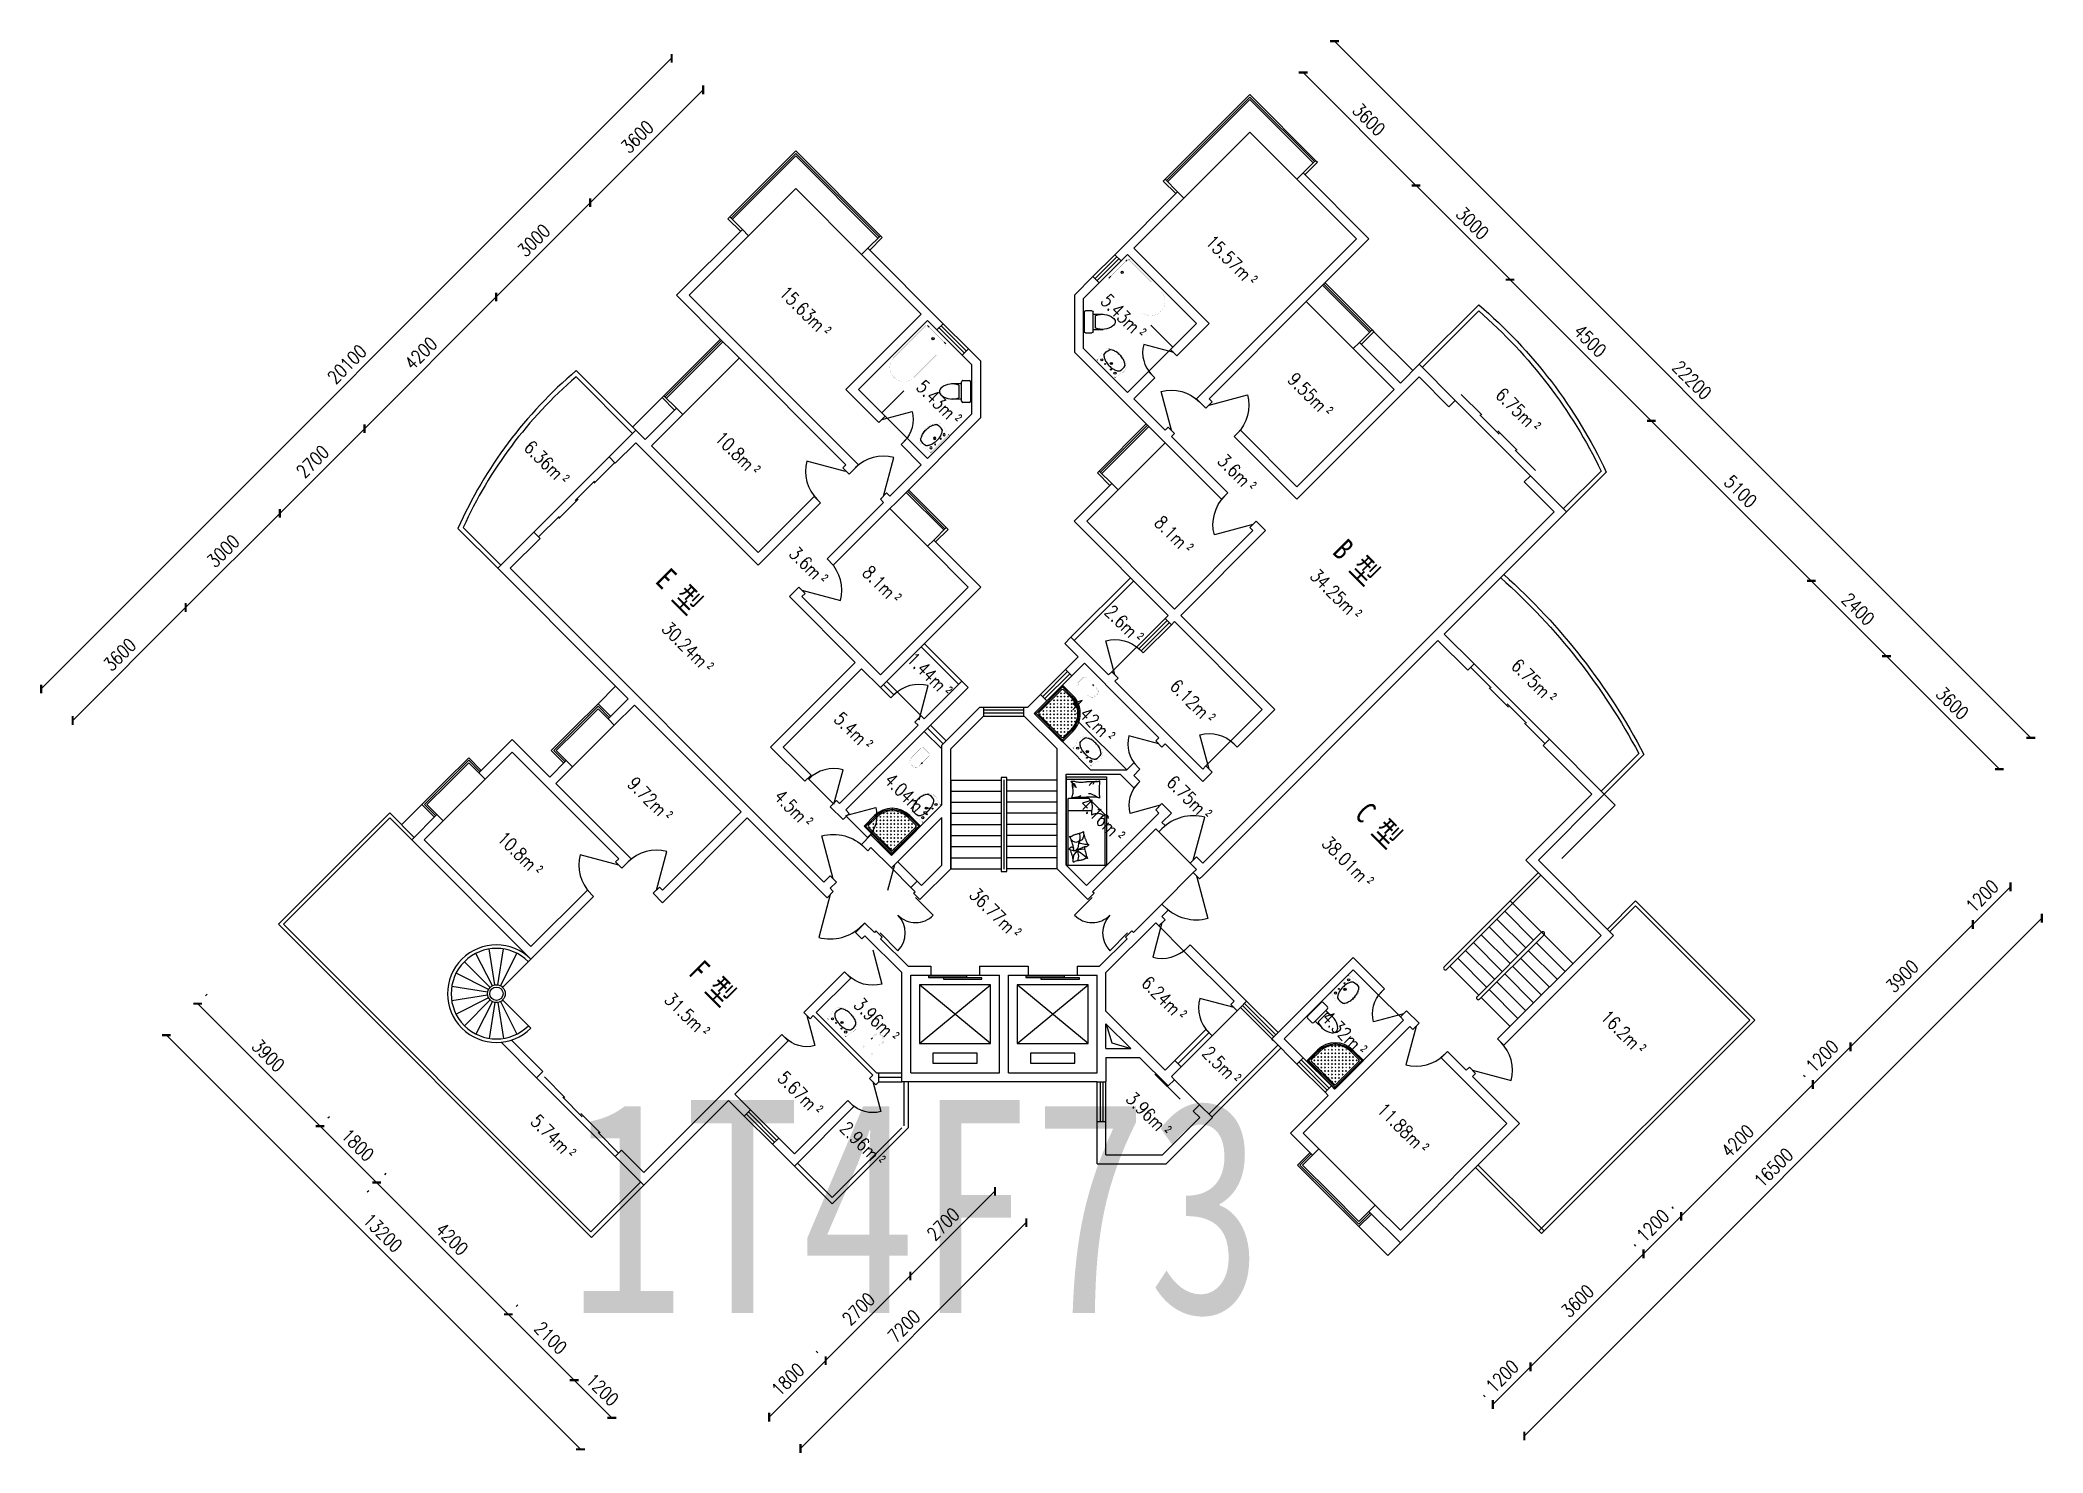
# Model space of a CAD drawing. Header units: millimetres. Extents: x 896 to 46047, y 508 to 32349.
import ezdxf
from ezdxf.enums import TextEntityAlignment as Align

# ---------------------------------------------------------------- set-up
doc = ezdxf.new("R2010")
doc.units = ezdxf.units.MM
for name, color, linetype in [('GROUND', 2, 'Continuous'), ('JJ', 8, 'Continuous'), ('PUB_DIM', 3, 'Continuous'), ('PUB_TEXT', 7, 'Continuous'), ('PUB_WINDW', 7, 'Continuous'), ('STAIR', 2, 'Continuous'), ('TEXT', 5, 'Continuous'), ('WALL', 255, 'Continuous'), ('WINDOW', 2, 'Continuous'), ('WINDOW_TEXT', 7, 'Continuous'), ('Y', 6, 'Continuous')]:
    doc.layers.add(name, color=color, linetype=linetype)
doc.styles.add('-宋体', font='SimSun.ttf', dxfattribs={"width": 0.8})
doc.styles.add('DIM_FONT', font='SIMPLEX', dxfattribs={"width": 0.8})
doc.styles.add('S1', font='SimSun.ttf', dxfattribs={"width": 0.8})
doc.styles.add('SIMPLEX', font='SIMPLEX.SHX')
doc.styles.get("Standard").update_dxf_attribs({"font": 'arial.ttf'})
doc.dimstyles.new('AXIS', dxfattribs={"dimtxt": 300, "dimasz": 1, "dimexe": 250, "dimexo": 300, "dimgap": 0.09, "dimtad": 1, "dimdec": 0, "dimzin": 0, "dimdsep": 46, "dimtxsty": 'DIM_FONT', "dimblk": '_DIMX', "dimcen": 0.09, "dimse1": 1, "dimse2": 1, "dimclrt": 7, "dimadec": 0, "dimazin": 0, "dimtfac": 1, "dimtdec": 0, "dimtix": 1, "dimtmove": 2, "dimatfit": 3, "dimldrblk": '_DIMX', "dimfxl": 1, "dimtolj": 1, "dimtzin": 0, "dimarcsym": 0})
doc.dimstyles.new('DIMA', dxfattribs={"dimtxt": 300, "dimasz": 1, "dimexe": 250, "dimexo": 300, "dimgap": 150, "dimtad": 1, "dimdec": 0, "dimzin": 0, "dimdsep": 46, "dimtxsty": 'DIM_FONT', "dimblk": '_DIMX', "dimcen": 0.09, "dimse1": 1, "dimclrt": 7, "dimadec": 0, "dimazin": 0, "dimtfac": 1, "dimtdec": 0, "dimtix": 1, "dimtmove": 2, "dimatfit": 3, "dimldrblk": '_DIMX', "dimfxl": 1, "dimtolj": 1, "dimtzin": 0, "dimarcsym": 0})
doc.dimstyles.new('DIMB', dxfattribs={"dimtxt": 300, "dimasz": 1, "dimexe": 250, "dimexo": 300, "dimgap": 150, "dimtad": 1, "dimdec": 0, "dimzin": 0, "dimdsep": 46, "dimtxsty": 'DIM_FONT', "dimblk": '_DIMX', "dimcen": 0.09, "dimse2": 1, "dimclrt": 7, "dimadec": 0, "dimazin": 0, "dimtfac": 1, "dimtdec": 0, "dimtix": 1, "dimtmove": 2, "dimatfit": 3, "dimldrblk": '_DIMX', "dimfxl": 1, "dimtolj": 1, "dimtzin": 0, "dimarcsym": 0})
doc.dimstyles.new('DIMN', dxfattribs={"dimtxt": 300, "dimasz": 1, "dimexe": 250, "dimexo": 300, "dimgap": 0.09, "dimtad": 1, "dimdec": 0, "dimzin": 0, "dimdsep": 46, "dimtxsty": 'DIM_FONT', "dimblk": '_DIMX', "dimcen": 0.09, "dimclrt": 7, "dimadec": 0, "dimazin": 0, "dimtfac": 1, "dimtdec": 0, "dimtix": 1, "dimtmove": 2, "dimatfit": 3, "dimldrblk": '_DIMX', "dimfxl": 1, "dimtolj": 1, "dimtzin": 0, "dimarcsym": 0})

msp = doc.modelspace()

# ---------------------------------------------------------------- texts
at = {"layer": 'PUB_TEXT', "style": '-宋体', "width": 0.8}
msp.add_text('1T4F73', height=4800, dxfattribs=at).set_placement((12811, 3659))

# ---------------------------------------------------------------- blocks, each defined once
blk = doc.blocks.new('_WBLK')
for p, q in [((-0.5, 0.5), (0.5, 0.5)), ((0.5, 0.167), (-0.5, 0.167)), ((0.5, -0.167), (-0.5, -0.167)), ((-0.5, -0.5), (0.5, -0.5))]:
    blk.add_line(p, q)
at = {"style": 'SIMPLEX', "flags": 9}
blk.add_attdef('A', text='', height=1, dxfattribs=at).set_placement((0, 1.5), align=Align.MIDDLE)
blk = doc.blocks.new('_DBLK')
blk.add_line((-0.5, 0), (0, -0.866))
blk.add_arc((-0.5, 0), 1, 300, 0)
at = {"style": 'SIMPLEX', "flags": 9}
blk.add_attdef('A', text='', height=1, dxfattribs=at).set_placement((0, 1.5), align=Align.MIDDLE)
blk = doc.blocks.new('_A0LHZ')
for p, q in [((-0.5, 0.016), (-0.227, 0.016)), ((-0.242, 0.003), (0.015, 0.003)), ((-0.015, 0.016), (0.242, 0.016)), ((0.227, 0.003), (0.5, 0.003))]:
    blk.add_line(p, q)
blk = doc.blocks.new('M_A6')
blk.add_line((0.5, 0), (0.5, 0))
blk = doc.blocks.new('_A2CPR')
blk.add_line((0, 0.154), (1, 0.154))
blk = doc.blocks.new('_LIFTD')
for points in [[(-0.548, -0.602), (-0.548, -0.774), (0.241, -0.774), (0.241, -0.602), (-0.548, -0.602)], [(-0.241, -0.784), (-0.241, -0.955), (0.548, -0.955), (0.548, -0.784), (-0.241, -0.784)]]:
    blk.add_lwpolyline(points)
blk = doc.blocks.new('_DBLK1')
for p, q in [((-0.47, 0), (-0.47, -0.47)), ((0.47, 0), (0.47, -0.47))]:
    blk.add_line(p, q)
for centre, start, end in [((-0.47, 0), 270, 0), ((0.47, 0), 180, 270)]:
    blk.add_arc(centre, 0.47, start, end)
at = {"layer": 'WINDOW_TEXT', "style": 'SIMPLEX', "flags": 9}
blk.add_attdef('A', text='', height=1, dxfattribs=at).set_placement((0, 1.5), align=Align.MIDDLE)
blk = doc.blocks.new('_E3NPP')
at = {"layer": 'JJ'}
for p, q in [((-250, 30), (-250, 170)), ((-220, 200), (220, 200)), ((220, 0), (-220, 0)), ((-170, 200), (-170, 430)), ((-140, 260), (140, 260)), ((170, 200), (170, 430)), ((250, 170), (250, 30))]:
    blk.add_line(p, q, dxfattribs=at)
for centre, radius, start, end in [((227, 413), 398, 143.3619, 202.5495), ((0, 590), 110, 33.4509, 146.5491), ((-227, 413), 398, 337.4505, 36.6381), ((-220, 170), 30, 90, 180), ((-220, 30), 30, 180, 270), ((220, 170), 30, 0, 90), ((220, 30), 30, 270, 0)]:
    blk.add_arc(centre, radius, start, end, dxfattribs=at)
blk = doc.blocks.new('M_E11')
for p, q in [((-280, -10), (-280, 0)), ((280, 0), (280, -10)), ((-251, -189), (-251, -186)), ((-248, -183), (-250, -185))]:
    blk.add_line(p, q)
at = {"const_width": 1.5}
for points in [[(-280, 0), (280, 0)], [(-326, -200), (-280, -5)], [(326, -204), (280, -5)]]:
    blk.add_lwpolyline(points, dxfattribs=at)
for points in [[(-326, -200, 0.008223), (-326, -204, 0.149285)], [(-326, -266, 0.149285), (-304, -337, 0.107079), (-231, -408, 0.075625), (-131, -450, 0.062436), (-1, -467, 0.062436), (130, -452, 0.075625), (230, -410, 0.107079), (304, -339, 0.149285), (326, -268, 0.005205), (326, -266, 0.086596)]]:
    blk.add_lwpolyline(points, format="xyb", dxfattribs=at)
at = {"const_width": 1.5, "flags": 128}
for points in [[(-326, -204), (-326, -268)], [(326, -204), (326, -268)]]:
    blk.add_lwpolyline(points, dxfattribs=at)
at = {"flags": 128}
for points in [[(-253, -188, 0.172546), (-250, -358, 0.726395)], [(253, -188, -0.172546), (250, -358, -0.726395)]]:
    blk.add_lwpolyline(points, format="xyb", dxfattribs=at)
for points in [[(253, -188, 0.098208), (193, -141, 0.066287), (110, -111, 0.052428), (0, -100, 0.052428), (-110, -111, 0.066287), (-193, -141, 0.093876), (-251, -186, 0.171377)], [(-250, -358, 0.091341), (-193, -401, 0.066287), (-110, -431, 0.052428), (0, -442, 0.052428), (110, -431, 0.066287), (193, -401, 0.091756), (250, -358, 0.171377)]]:
    blk.add_lwpolyline(points, format="xyb")
for centre, radius in [((-210, -75), 24), ((-210, -75), 24), ((-210, -75), 24), ((-90, -65), 10), ((0, -170), 25), ((0, -170), 15), ((90, -65), 10), ((210, -75), 24)]:
    blk.add_circle(centre, radius)
blk.add_arc((-250, -186), 1, 131.3224, 180)
at = {"width": 0.8, "flags": 9}
for tag in ['XSIZE', 'YSIZE']:
    blk.add_attdef(tag, (0, 0), '', height=0.5, dxfattribs=at)
blk = doc.blocks.new('M_A15FYM')
blk.add_line((-0.5, 0), (0, -0.866))
blk = doc.blocks.new('_E0GNZ')
at = {"layer": 'JJ'}
h = blk.add_hatch(dxfattribs=at)
h.set_pattern_fill('CROSS', color=256, scale=200, style=0)
h.set_pattern_definition([(0, (-89213.87, -122540.32), (50, 50), [25, -75]), (90, (-89201.37, -122552.82), (-50, 50), [25, -75])])
h.paths.add_polyline_path([(50, 80, 0.414214), (80, 50), (720, 50, 0.414214), (750, 80), (750, 300, 0.414214), (300, 750), (80, 750, 0.414214), (50, 720)])
for p, q in [((0, 800), (300, 800)), ((0, 0), (0, 800)), ((0, 750), (25, 750)), ((25, 0), (25, 800)), ((25, 775), (300, 775)), ((50, 80), (50, 720)), ((80, 750), (300, 750)), ((300, 750), (300, 800)), ((654, 654), (618, 618)), ((0, 25), (800, 25)), ((0, 0), (800, 0)), ((80, 50), (720, 50)), ((750, 80), (750, 300)), ((750, 300), (800, 300)), ((750, 0), (750, 25)), ((775, 25), (775, 300)), ((800, 0), (800, 300))]:
    blk.add_line(p, q, dxfattribs=at)
for centre, radius, start, end in [((80, 720), 30, 90, 180), ((300, 300), 500, 0, 90), ((300, 300), 475, 0, 90), ((300, 300), 450, 0, 90), ((80, 80), 30, 180, 270), ((720, 80), 30, 270, 0)]:
    blk.add_arc(centre, radius, start, end, dxfattribs=at)
at = {"style": 'DIM_FONT', "width": 0.8, "flags": 9}
for tag in ['XSIZE', 'YSIZE']:
    blk.add_attdef(tag, (0, 0), '', height=0.5, dxfattribs=at)
blk = doc.blocks.new('M_E2')
blk.add_line((-306, -118), (-266, -118))
at = {"const_width": 1.5}
for points in [[(-366, 138, 0.97895), (-366, -138, 0.97895)], [(-366, 118, 0.97895), (-366, -118, 0.97895)], [(-306, 118, 0.414214), (-316, 108, 0.414214)], [(0, 88, 0.462192), (-59, 137, 0.462192)], [(-20, 88, 0.414214), (-50, 118, 0.414214)], [(-316, -108, 0.414214), (-306, -118, 0.414214)], [(-59, -137, 0.462192), (0, -88, 0.462192)], [(-50, -118, 0.414214), (-20, -88, 0.414214)]]:
    blk.add_lwpolyline(points, format="xyb", dxfattribs=at)
for points in [[(-366, 137), (-59, 137)], [(-316, 118), (-366, 118)], [(-340, 118), (-266, 118)], [(-316, 108), (-316, -108)], [(-50, 118), (-267, 118)], [(-20, -88), (-20, 88)], [(0, 88), (0, -88)], [(-381, -137), (-59, -137)], [(-316, -118), (-366, -118)], [(-340, -118), (-266, -118)], [(-266, -118), (-50, -118)]]:
    blk.add_lwpolyline(points, dxfattribs=at)
at = {"width": 0.8, "flags": 9}
for tag in ['XSIZE', 'YSIZE']:
    blk.add_attdef(tag, (0, 0), '', height=0.5, dxfattribs=at)
blk = doc.blocks.new('_DIMX')
at = {"const_width": 50}
blk.add_lwpolyline([(-70, -70), (70, 70)], dxfattribs=at)
blk = doc.blocks.new('*D16')
at = {"color": 0, "linetype": 'ByBlock', "transparency": 16777216}
blk.add_line((10136, -146561), (13104, -143592), dxfattribs=at)
at = {"layer": 'DEFPOINTS', "color": 0, "linetype": 'ByBlock', "transparency": 16777216}
for p in [(13105, -143592), (13105, -143592), (10135, -146561)]:
    blk.add_point(p, dxfattribs=at)
at = {"color": 0, "linetype": 'ByBlock', "transparency": 16777216}
for p, rotation in [((13105, -143592), 45), ((10135, -146561), 225)]:
    blk.add_blockref('_DIMX', p, dxfattribs=dict(at, rotation=rotation))
at = {"color": 7, "linetype": 'ByBlock', "transparency": 16777216, "insert": (11408, -144864), "char_height": 300, "attachment_point": 5, "rotation": 45, "style": 'DIM_FONT'}
blk.add_mtext('\\A1;4200', dxfattribs=at)
blk = doc.blocks.new('*D17')
at = {"color": 0, "linetype": 'ByBlock', "transparency": 16777216}
blk.add_line((13106, -143591), (15226, -141471), dxfattribs=at)
at = {"layer": 'DEFPOINTS', "color": 0, "linetype": 'ByBlock', "transparency": 16777216}
for p in [(15226, -141470), (15226, -141470), (13105, -143592)]:
    blk.add_point(p, dxfattribs=at)
at = {"color": 0, "linetype": 'ByBlock', "transparency": 16777216}
for p, rotation in [((15226, -141470), 44.99999999999961), ((13105, -143592), 224.9999999999996)]:
    blk.add_blockref('_DIMX', p, dxfattribs=dict(at, rotation=rotation))
at = {"color": 7, "linetype": 'ByBlock', "transparency": 16777216, "insert": (13954, -142319), "char_height": 300, "attachment_point": 5, "rotation": 45, "style": 'DIM_FONT'}
blk.add_mtext('\\A1;3000', dxfattribs=at)
blk = doc.blocks.new('*D18')
at = {"color": 0, "linetype": 'ByBlock', "transparency": 16777216}
blk.add_line((15227, -141470), (17771, -138925), dxfattribs=at)
at = {"layer": 'DEFPOINTS', "color": 0, "linetype": 'ByBlock', "transparency": 16777216}
for p in [(17772, -138925), (17772, -138925), (15226, -141470)]:
    blk.add_point(p, dxfattribs=at)
at = {"color": 0, "linetype": 'ByBlock', "transparency": 16777216}
for p, rotation in [((17772, -138925), 45.00000000000032), ((15226, -141470), 225.0000000000003)]:
    blk.add_blockref('_DIMX', p, dxfattribs=dict(at, rotation=rotation))
at = {"color": 7, "linetype": 'ByBlock', "transparency": 16777216, "insert": (16287, -139985), "char_height": 300, "attachment_point": 5, "rotation": 45, "style": 'DIM_FONT'}
blk.add_mtext('\\A1;3600', dxfattribs=at)
blk = doc.blocks.new('*D19')
at = {"color": 0, "linetype": 'ByBlock', "transparency": 16777216}
for p, q in [((42788, -161339), (43635, -160492)), ((42575, -161128), (42611, -161163))]:
    blk.add_line(p, q, dxfattribs=at)
at = {"layer": 'DEFPOINTS', "color": 0, "linetype": 'ByBlock', "transparency": 16777216}
for p in [(43636, -160491), (43636, -160491), (42787, -161340)]:
    blk.add_point(p, dxfattribs=at)
at = {"color": 0, "linetype": 'ByBlock', "transparency": 16777216}
for p, rotation in [((43636, -160491), 45), ((42787, -161340), 225)]:
    blk.add_blockref('_DIMX', p, dxfattribs=dict(at, rotation=rotation))
at = {"color": 7, "linetype": 'ByBlock', "transparency": 16777216, "insert": (42999, -160704), "char_height": 300, "attachment_point": 5, "rotation": 45, "style": 'DIM_FONT'}
blk.add_mtext('\\A1;1200', dxfattribs=at)
blk = doc.blocks.new('*D20')
at = {"color": 0, "linetype": 'ByBlock', "transparency": 16777216}
blk.add_line((43637, -160491), (46393, -157734), dxfattribs=at)
at = {"layer": 'DEFPOINTS', "color": 0, "linetype": 'ByBlock', "transparency": 16777216}
for p in [(46394, -157734), (46394, -157734), (43636, -160491)]:
    blk.add_point(p, dxfattribs=at)
at = {"color": 0, "linetype": 'ByBlock', "transparency": 16777216}
for p, rotation in [((46394, -157734), 44.9999999999997), ((43636, -160491), 224.9999999999997)]:
    blk.add_blockref('_DIMX', p, dxfattribs=dict(at, rotation=rotation))
at = {"color": 7, "linetype": 'ByBlock', "transparency": 16777216, "insert": (44803, -158900), "char_height": 300, "attachment_point": 5, "rotation": 45, "style": 'DIM_FONT'}
blk.add_mtext('\\A1;3900', dxfattribs=at)
blk = doc.blocks.new('*D21')
at = {"color": 0, "linetype": 'ByBlock', "transparency": 16777216}
for p, q in [((42575, -161128), (42611, -161163)), ((42787, -161341), (39818, -164309)), ((39605, -164098), (39641, -164133))]:
    blk.add_line(p, q, dxfattribs=at)
at = {"layer": 'DEFPOINTS', "color": 0, "linetype": 'ByBlock', "transparency": 16777216}
for p in [(42787, -161340), (39817, -164310), (39817, -164310)]:
    blk.add_point(p, dxfattribs=at)
at = {"color": 0, "linetype": 'ByBlock', "transparency": 16777216}
for p, rotation in [((42787, -161340), 45.00000000000016), ((39817, -164310), 225.0000000000001)]:
    blk.add_blockref('_DIMX', p, dxfattribs=dict(at, rotation=rotation))
at = {"color": 7, "linetype": 'ByBlock', "transparency": 16777216, "insert": (41090, -162613), "char_height": 300, "attachment_point": 5, "rotation": 45, "style": 'DIM_FONT'}
blk.add_mtext('\\A1;4200', dxfattribs=at)
blk = doc.blocks.new('*D22')
at = {"color": 0, "linetype": 'ByBlock', "transparency": 16777216}
for p, q in [((39817, -164311), (38970, -165158)), ((39605, -164098), (39641, -164133)), ((38757, -164946), (38792, -164982))]:
    blk.add_line(p, q, dxfattribs=at)
at = {"layer": 'DEFPOINTS', "color": 0, "linetype": 'ByBlock', "transparency": 16777216}
for p in [(39817, -164310), (38969, -165158), (38969, -165158)]:
    blk.add_point(p, dxfattribs=at)
at = {"color": 0, "linetype": 'ByBlock', "transparency": 16777216}
for p, rotation in [((39817, -164310), 45), ((38969, -165158), 225)]:
    blk.add_blockref('_DIMX', p, dxfattribs=dict(at, rotation=rotation))
at = {"color": 7, "linetype": 'ByBlock', "transparency": 16777216, "insert": (39181, -164522), "char_height": 300, "attachment_point": 5, "rotation": 45, "style": 'DIM_FONT'}
blk.add_mtext('\\A1;1200', dxfattribs=at)
blk = doc.blocks.new('*D23')
at = {"color": 0, "linetype": 'ByBlock', "transparency": 16777216}
for p, q in [((38968, -165159), (36424, -167703)), ((38757, -164946), (38792, -164982))]:
    blk.add_line(p, q, dxfattribs=at)
at = {"layer": 'DEFPOINTS', "color": 0, "linetype": 'ByBlock', "transparency": 16777216}
for p in [(38969, -165158), (36423, -167704), (36423, -167704)]:
    blk.add_point(p, dxfattribs=at)
at = {"color": 0, "linetype": 'ByBlock', "transparency": 16777216}
for p, rotation in [((38969, -165158), 45), ((36423, -167704), 225)]:
    blk.add_blockref('_DIMX', p, dxfattribs=dict(at, rotation=rotation))
at = {"color": 7, "linetype": 'ByBlock', "transparency": 16777216, "insert": (37484, -166219), "char_height": 300, "attachment_point": 5, "rotation": 45, "style": 'DIM_FONT'}
blk.add_mtext('\\A1;3600', dxfattribs=at)
blk = doc.blocks.new('*D24')
at = {"color": 0, "linetype": 'ByBlock', "transparency": 16777216}
for p, q in [((36423, -167705), (35576, -168552)), ((35363, -168340), (35398, -168376))]:
    blk.add_line(p, q, dxfattribs=at)
at = {"layer": 'DEFPOINTS', "color": 0, "linetype": 'ByBlock', "transparency": 16777216}
for p in [(36423, -167704), (35575, -168552), (35575, -168552)]:
    blk.add_point(p, dxfattribs=at)
at = {"color": 0, "linetype": 'ByBlock', "transparency": 16777216}
for p, rotation in [((36423, -167704), 45), ((35575, -168552), 225)]:
    blk.add_blockref('_DIMX', p, dxfattribs=dict(at, rotation=rotation))
at = {"color": 7, "linetype": 'ByBlock', "transparency": 16777216, "insert": (35787, -167916), "char_height": 300, "attachment_point": 5, "rotation": 45, "style": 'DIM_FONT'}
blk.add_mtext('\\A1;1200', dxfattribs=at)
blk = doc.blocks.new('*D25')
at = {"color": 0, "linetype": 'ByBlock', "transparency": 16777216}
blk.add_line((47948, -157593), (36283, -169259), dxfattribs=at)
at = {"layer": 'DEFPOINTS', "color": 0, "linetype": 'ByBlock', "transparency": 16777216}
for p in [(47949, -157592), (36282, -169260), (36282, -169260)]:
    blk.add_point(p, dxfattribs=at)
at = {"color": 0, "linetype": 'ByBlock', "transparency": 16777216}
for p, rotation in [((47949, -157592), 44.99999999999992), ((36282, -169260), 225)]:
    blk.add_blockref('_DIMX', p, dxfattribs=dict(at, rotation=rotation))
at = {"color": 7, "linetype": 'ByBlock', "transparency": 16777216, "insert": (41903, -163214), "char_height": 300, "attachment_point": 5, "rotation": 45, "style": 'DIM_FONT'}
blk.add_mtext('\\A1;16500', dxfattribs=at)
blk = doc.blocks.new('*D26')
at = {"color": 0, "linetype": 'ByBlock', "transparency": 16777216}
blk.add_line((46394, -157733), (47241, -156886), dxfattribs=at)
at = {"layer": 'DEFPOINTS', "color": 0, "linetype": 'ByBlock', "transparency": 16777216}
for p in [(47242, -156885), (47242, -156885), (46394, -157734)]:
    blk.add_point(p, dxfattribs=at)
at = {"color": 0, "linetype": 'ByBlock', "transparency": 16777216}
for p, rotation in [((47242, -156885), 45), ((46394, -157734), 225)]:
    blk.add_blockref('_DIMX', p, dxfattribs=dict(at, rotation=rotation))
at = {"color": 7, "linetype": 'ByBlock', "transparency": 16777216, "insert": (46606, -157097), "char_height": 300, "attachment_point": 5, "rotation": 45, "style": 'DIM_FONT'}
blk.add_mtext('\\A1;1200', dxfattribs=at)
blk = doc.blocks.new('*D27')
at = {"color": 0, "linetype": 'ByBlock', "transparency": 16777216}
blk.add_line((46993, -154232), (44448, -151688), dxfattribs=at)
at = {"layer": 'DEFPOINTS', "color": 0, "linetype": 'ByBlock', "transparency": 16777216}
for p in [(44448, -151687), (44448, -151687), (46993, -154233)]:
    blk.add_point(p, dxfattribs=at)
at = {"color": 0, "linetype": 'ByBlock', "transparency": 16777216}
for p, rotation in [((44448, -151687), 135.0000000000002), ((46993, -154233), 315.0000000000002)]:
    blk.add_blockref('_DIMX', p, dxfattribs=dict(at, rotation=rotation))
at = {"color": 7, "linetype": 'ByBlock', "transparency": 16777216, "insert": (45933, -152748), "char_height": 300, "attachment_point": 5, "rotation": 315, "style": 'DIM_FONT'}
blk.add_mtext('\\A1;3600', dxfattribs=at)
blk = doc.blocks.new('*D28')
at = {"color": 0, "linetype": 'ByBlock', "transparency": 16777216}
blk.add_line((44447, -151687), (42751, -149991), dxfattribs=at)
at = {"layer": 'DEFPOINTS', "color": 0, "linetype": 'ByBlock', "transparency": 16777216}
for p in [(42751, -149990), (42751, -149990), (44448, -151687)]:
    blk.add_point(p, dxfattribs=at)
at = {"color": 0, "linetype": 'ByBlock', "transparency": 16777216}
for p, rotation in [((42751, -149990), 134.9999999999997), ((44448, -151687), 314.9999999999998)]:
    blk.add_blockref('_DIMX', p, dxfattribs=dict(at, rotation=rotation))
at = {"color": 7, "linetype": 'ByBlock', "transparency": 16777216, "insert": (43811, -150627), "char_height": 300, "attachment_point": 5, "rotation": 315, "style": 'DIM_FONT'}
blk.add_mtext('\\A1;2400', dxfattribs=at)
blk = doc.blocks.new('*D29')
at = {"color": 0, "linetype": 'ByBlock', "transparency": 16777216}
blk.add_line((42750, -149990), (39145, -146385), dxfattribs=at)
at = {"layer": 'DEFPOINTS', "color": 0, "linetype": 'ByBlock', "transparency": 16777216}
for p in [(39144, -146384), (39144, -146384), (42751, -149990)]:
    blk.add_point(p, dxfattribs=at)
at = {"color": 0, "linetype": 'ByBlock', "transparency": 16777216}
for p, rotation in [((39144, -146384), 134.9999999999999), ((42751, -149990), 314.9999999999999)]:
    blk.add_blockref('_DIMX', p, dxfattribs=dict(at, rotation=rotation))
at = {"color": 7, "linetype": 'ByBlock', "transparency": 16777216, "insert": (41160, -147975), "char_height": 300, "attachment_point": 5, "rotation": 315, "style": 'DIM_FONT'}
blk.add_mtext('\\A1;5100', dxfattribs=at)
blk = doc.blocks.new('*D30')
at = {"color": 0, "linetype": 'ByBlock', "transparency": 16777216}
blk.add_line((39144, -146383), (35963, -143203), dxfattribs=at)
at = {"layer": 'DEFPOINTS', "color": 0, "linetype": 'ByBlock', "transparency": 16777216}
for p in [(35962, -143202), (35962, -143202), (39144, -146384)]:
    blk.add_point(p, dxfattribs=at)
at = {"color": 0, "linetype": 'ByBlock', "transparency": 16777216}
for p, rotation in [((35962, -143202), 135), ((39144, -146384), 315)]:
    blk.add_blockref('_DIMX', p, dxfattribs=dict(at, rotation=rotation))
at = {"color": 7, "linetype": 'ByBlock', "transparency": 16777216, "insert": (37766, -144581), "char_height": 300, "attachment_point": 5, "rotation": 315, "style": 'DIM_FONT'}
blk.add_mtext('\\A1;4500', dxfattribs=at)
blk = doc.blocks.new('*D31')
at = {"color": 0, "linetype": 'ByBlock', "transparency": 16777216}
blk.add_line((35962, -143201), (33842, -141081), dxfattribs=at)
at = {"layer": 'DEFPOINTS', "color": 0, "linetype": 'ByBlock', "transparency": 16777216}
for p in [(33841, -141081), (33841, -141081), (35962, -143202)]:
    blk.add_point(p, dxfattribs=at)
at = {"color": 0, "linetype": 'ByBlock', "transparency": 16777216}
for p, rotation in [((33841, -141081), 135.0000000000002), ((35962, -143202), 315.0000000000002)]:
    blk.add_blockref('_DIMX', p, dxfattribs=dict(at, rotation=rotation))
at = {"color": 7, "linetype": 'ByBlock', "transparency": 16777216, "insert": (35114, -141929), "char_height": 300, "attachment_point": 5, "rotation": 315, "style": 'DIM_FONT'}
blk.add_mtext('\\A1;3000', dxfattribs=at)
blk = doc.blocks.new('*D32')
at = {"color": 0, "linetype": 'ByBlock', "transparency": 16777216}
blk.add_line((33840, -141080), (31296, -138536), dxfattribs=at)
at = {"layer": 'DEFPOINTS', "color": 0, "linetype": 'ByBlock', "transparency": 16777216}
for p in [(31296, -138535), (31296, -138535), (33841, -141081)]:
    blk.add_point(p, dxfattribs=at)
at = {"color": 0, "linetype": 'ByBlock', "transparency": 16777216}
for p, rotation in [((31296, -138535), 134.9999999999999), ((33841, -141081), 314.9999999999998)]:
    blk.add_blockref('_DIMX', p, dxfattribs=dict(at, rotation=rotation))
at = {"color": 7, "linetype": 'ByBlock', "transparency": 16777216, "insert": (32780, -139596), "char_height": 300, "attachment_point": 5, "rotation": 315, "style": 'DIM_FONT'}
blk.add_mtext('\\A1;3600', dxfattribs=at)
blk = doc.blocks.new('*D33')
at = {"color": 0, "linetype": 'ByBlock', "transparency": 16777216}
blk.add_line((47700, -153525), (32003, -137829), dxfattribs=at)
at = {"layer": 'DEFPOINTS', "color": 0, "linetype": 'ByBlock', "transparency": 16777216}
for p in [(32003, -137828), (32003, -137828), (47700, -153526)]:
    blk.add_point(p, dxfattribs=at)
at = {"color": 0, "linetype": 'ByBlock', "transparency": 16777216}
for p, rotation in [((32003, -137828), 135), ((47700, -153526), 315)]:
    blk.add_blockref('_DIMX', p, dxfattribs=dict(at, rotation=rotation))
at = {"color": 7, "linetype": 'ByBlock', "transparency": 16777216, "insert": (40064, -145465), "char_height": 300, "attachment_point": 5, "rotation": 315, "style": 'DIM_FONT'}
blk.add_mtext('\\A1;22200', dxfattribs=at)
blk = doc.blocks.new('M_C55HKH')
for p, q in [((0, -52), (900, -52)), ((26, -509), (26, -1968)), ((503, -489), (46, -489)), ((46, -761), (564, -761)), ((503, -489), (872, -858)), ((872, -1968), (872, -858)), ((299, -1273), (295, -1270)), ((307, -1352), (299, -1273)), ((305, -1407), (307, -1352)), ((357, -1410), (393, -1337)), ((393, -1337), (392, -1318)), ((163, -1664), (89, -1649)), ((146, -1456), (100, -1409)), ((211, -1478), (146, -1456)), ((154, -1766), (147, -1841)), ((196, -1718), (154, -1766)), ((249, -1682), (175, -1667)), ((249, -1682), (196, -1718)), ((278, -1459), (211, -1478)), ((219, -1643), (211, -1652)), ((251, -1606), (219, -1643)), ((266, -1787), (243, -1892)), ((249, -1682), (286, -1639)), ((249, -1682), (266, -1787)), ((292, -1700), (249, -1682)), ((278, -1459), (251, -1606)), ((278, -1459), (305, -1407)), ((278, -1459), (357, -1410)), ((317, -1498), (278, -1459)), ((286, -1639), (333, -1628)), ((391, -1769), (292, -1700)), ((412, -1527), (317, -1498)), ((333, -1628), (405, -1618)), ((469, -1839), (391, -1769)), ((495, -1523), (412, -1527)), ((46, -1988), (852, -1988))]:
    blk.add_line(p, q)
blk.add_lwpolyline([(0, -2000), (0, 0), (900, 0), (900, -2000)], close=True)
for points in [[(135, -134, -0.263368), (107, -115, -0.494818), (116, -96, -0.049225), (134, -94, -0.036831), (158, -96, -0.031893), (196, -104, 0.035782), (230, -111, 0.032941), (319, -117, 0.026564), (430, -111, 0.017905), (468, -106, -0.033397), (488, -104, -0.03204), (525, -104, 0.018442), (590, -107, 0.010837), (654, -107, 0.014624), (702, -104, 0.111249), (725, -96, -0.153708), (742, -92, -0.076444), (749, -94, -0.215512), (751, -96, -0.585858), (748, -99, 0.363489), (744, -102, 0.191716), (743, -113, -0.129675), (745, -130, -0.01735), (742, -147, 0.019326), (740, -162, 0.018818), (733, -230, 0.021828), (732, -289, 0.006204), (734, -323, 0.001963), (740, -430, 0.028341), (744, -466, -0.117014), (744, -475, -0.36606), (742, -476, -0.03973), (728, -473, -0.048309), (715, -468, 0.062981), (704, -464, 0.04058), (681, -461, 0.014345), (614, -458, 0.005484), (488, -459, 0.007153), (392, -462, 0.008762), (350, -465, -0.008153), (304, -468, -0.06251), (247, -463, 0.078669), (201, -461, 0.047825), (179, -466, -0.034494), (148, -473, -0.023571), (123, -476, -0.510228), (122, -475), (129, -445), (150, -363, 0.073041), (152, -343, 0.023305), (146, -282, 0.018299), (142, -259, -0.01097), (135, -221, -0.042281), (132, -187, -0.027201), (135, -133)], [(133, -150, -0.05369), (148, -163, -0.070312), (156, -175, -0.015448), (159, -183, -0.013244), (163, -194, -0.082127), (166, -212, -0.064164), (163, -235)], [(135, -134, -0.077379), (170, -159, -0.077379), (195, -194, -0.047525), (205, -218, -0.047525), (210, -244)], [(225, -460, 0.009729), (253, -451, 0.009729), (280, -441, 0.007971), (301, -432, 0.007971), (323, -423)], [(695, -462, 0.016108), (656, -436, 0.024599), (629, -421, 0.009477), (580, -397, 0.015937), (550, -385, 0.072521), (534, -381, 0.033339), (498, -381)], [(609, -107, 0.027842), (585, -118, 0.048685), (573, -126, 0.023666), (545, -150, 0.031223), (526, -171, 0.046801), (521, -179, 0.023191), (513, -196)], [(691, -102, 0.088153), (656, -105, 0.088153), (625, -120, 0.077547), (604, -142, 0.077547), (590, -169)], [(503, -489, -0.085272), (566, -599, -0.124044), (575, -686), (562, -782), (563, -854)], [(563, -854, -0.027362), (602, -838, -0.040834), (629, -830, -0.038441), (717, -821, -0.076528), (761, -826, -0.103649), (788, -840, 0.093398), (818, -857, 0.072727), (841, -861, 0.052315), (872, -858)], [(400, -1581, 0.025626), (402, -1591, 0.0108), (426, -1697, 0.00456), (445, -1769, 0.01125), (454, -1797, 0.069394), (462, -1813, -0.079756), (468, -1827, -0.106399), (469, -1839, -0.328642), (466, -1842, -0.299547), (461, -1840, 0.189917), (454, -1835, 0.033518), (446, -1833, 0.075627), (442, -1833, 0.053489), (436, -1835, 0.017838), (418, -1843, 0.038394), (397, -1855, -0.059529), (384, -1862, -0.035943), (362, -1869, -0.011245), (291, -1884, -0.006203), (259, -1889, 0.010783), (241, -1893, 0.019485), (230, -1895, 0.005062), (188, -1908, 0.101392), (167, -1919, -0.223768), (156, -1922, -0.25558), (153, -1920, -0.081563), (150, -1907, -0.071805), (151, -1893, 0.069985), (152, -1879, 0.03546), (145, -1831, 0.029432), (130, -1774, 0.001554), (121, -1746, -0.00152), (112, -1718, -0.004735), (102, -1689, 0.00382), (91, -1653, 0.296001), (66, -1634, -0.649774), (61, -1616, -0.02319), (65, -1613, 0.0288), (68, -1610, 0.005727), (73, -1605, -0.004358), (80, -1599, -0.027528), (94, -1586, -0.046214), (104, -1580, -0.194121), (117, -1579, 0.133719), (137, -1580, 0.005779), (155, -1575, 0.008882)]]:
    blk.add_lwpolyline(points, format="xyb")
blk.add_lwpolyline([(345, -1251, 0.101392), (366, -1238, -0.223768), (377, -1234, -0.25558), (380, -1236, -0.081563), (384, -1249, -0.071805), (384, -1263, 0.069985), (384, -1277, 0.03546), (394, -1324, 0.029432), (414, -1380, 0.001554), (425, -1407, -0.00152), (437, -1434, -0.004735), (448, -1462, 0.00382), (462, -1497, 0.296001), (488, -1515, -0.649774), (495, -1532, -0.02319), (491, -1536, 0.0288), (488, -1539, 0.005727), (484, -1544, -0.004358), (478, -1551, -0.027528), (464, -1564, -0.046214), (455, -1571, -0.194121), (442, -1573, 0.133719), (422, -1574, 0.011505), (387, -1586, 0.008882), (343, -1604, 0.012426), (286, -1629, -0.033612), (264, -1637), (218, -1652), (182, -1663, 0.224341), (170, -1674, -0.722772), (163, -1673, -0.103513), (163, -1670, 0.053465), (163, -1664, 0.030109), (161, -1646, -0.031436), (159, -1628, -0.05324), (160, -1616, 0.05518), (161, -1604, 0.056271), (157, -1583, 0.0108), (124, -1480, 0.00456), (100, -1409, 0.01125), (89, -1381, 0.069394), (80, -1366, -0.079756), (73, -1353, -0.106399), (71, -1341, -0.328642), (74, -1338, -0.299547), (79, -1340, 0.189917), (86, -1344, 0.033518), (94, -1345, 0.075627), (98, -1345, 0.053489), (104, -1343, 0.017838), (122, -1333, 0.038394), (141, -1319, -0.059529), (154, -1311, -0.035943), (175, -1303, -0.011245), (245, -1283, -0.006203), (276, -1275, 0.010783), (295, -1270, 0.019485), (305, -1266, 0.005062)], format="xyb", close=True)
for centre, start, end in [((46, -509), 90, 180), ((46, -741), 180, 270), ((46, -1968), 180, 270), ((852, -1968), 270, 0)]:
    blk.add_arc(centre, 20, start, end)
at = {"style": 'DIM_FONT', "width": 0.8, "flags": 9}
for tag in ['XSIZE', 'YSIZE']:
    blk.add_attdef(tag, (0, 0), '', height=0.5, dxfattribs=at)
blk = doc.blocks.new('*D34')
at = {"color": 0, "linetype": 'ByBlock', "transparency": 16777216}
blk.add_line((6105, -150591), (8225, -148471), dxfattribs=at)
at = {"layer": 'DEFPOINTS', "color": 0, "linetype": 'ByBlock', "transparency": 16777216}
for p in [(8226, -148471), (8226, -148471), (6105, -150592)]:
    blk.add_point(p, dxfattribs=at)
at = {"color": 0, "linetype": 'ByBlock', "transparency": 16777216}
for p, rotation in [((8226, -148471), 45), ((6105, -150592), 225)]:
    blk.add_blockref('_DIMX', p, dxfattribs=dict(at, rotation=rotation))
at = {"color": 7, "linetype": 'ByBlock', "transparency": 16777216, "insert": (6953, -149319), "char_height": 300, "attachment_point": 5, "rotation": 45, "style": 'DIM_FONT'}
blk.add_mtext('\\A1;3000', dxfattribs=at)
blk = doc.blocks.new('*D35')
at = {"color": 0, "linetype": 'ByBlock', "transparency": 16777216}
blk.add_line((8227, -148470), (10135, -146562), dxfattribs=at)
at = {"layer": 'DEFPOINTS', "color": 0, "linetype": 'ByBlock', "transparency": 16777216}
for p in [(10135, -146561), (10135, -146561), (8226, -148471)]:
    blk.add_point(p, dxfattribs=at)
at = {"color": 0, "linetype": 'ByBlock', "transparency": 16777216}
for p, rotation in [((10135, -146561), 45), ((8226, -148471), 225)]:
    blk.add_blockref('_DIMX', p, dxfattribs=dict(at, rotation=rotation))
at = {"color": 7, "linetype": 'ByBlock', "transparency": 16777216, "insert": (8969, -147304), "char_height": 300, "attachment_point": 5, "rotation": 45, "style": 'DIM_FONT'}
blk.add_mtext('\\A1;2700', dxfattribs=at)
blk = doc.blocks.new('*D36')
at = {"color": 0, "linetype": 'ByBlock', "transparency": 16777216}
blk.add_line((24349, -163747), (22441, -165654), dxfattribs=at)
at = {"layer": 'DEFPOINTS', "color": 0, "linetype": 'ByBlock', "transparency": 16777216}
for p in [(24350, -163746), (22441, -165655), (22441, -165655)]:
    blk.add_point(p, dxfattribs=at)
at = {"color": 0, "linetype": 'ByBlock', "transparency": 16777216}
for p, rotation in [((24350, -163746), 45.00000000000048), ((22441, -165655), 225.0000000000004)]:
    blk.add_blockref('_DIMX', p, dxfattribs=dict(at, rotation=rotation))
at = {"color": 7, "linetype": 'ByBlock', "transparency": 16777216, "insert": (23183, -164488), "char_height": 300, "attachment_point": 5, "rotation": 45, "style": 'DIM_FONT'}
blk.add_mtext('\\A1;2700', dxfattribs=at)
blk = doc.blocks.new('*D37')
at = {"color": 0, "linetype": 'ByBlock', "transparency": 16777216}
for p, q in [((22440, -165656), (20532, -167564)), ((20319, -167352), (20355, -167388))]:
    blk.add_line(p, q, dxfattribs=at)
at = {"layer": 'DEFPOINTS', "color": 0, "linetype": 'ByBlock', "transparency": 16777216}
for p in [(22441, -165655), (20532, -167564), (20532, -167564)]:
    blk.add_point(p, dxfattribs=at)
at = {"color": 0, "linetype": 'ByBlock', "transparency": 16777216}
for p, rotation in [((22441, -165655), 44.99999999999976), ((20532, -167564), 224.9999999999998)]:
    blk.add_blockref('_DIMX', p, dxfattribs=dict(at, rotation=rotation))
at = {"color": 7, "linetype": 'ByBlock', "transparency": 16777216, "insert": (21274, -166398), "char_height": 300, "attachment_point": 5, "rotation": 45, "style": 'DIM_FONT'}
blk.add_mtext('\\A1;2700', dxfattribs=at)
blk = doc.blocks.new('*D38')
at = {"color": 0, "linetype": 'ByBlock', "transparency": 16777216}
for p, q in [((20319, -167352), (20355, -167388)), ((20531, -167565), (19259, -168836))]:
    blk.add_line(p, q, dxfattribs=at)
at = {"layer": 'DEFPOINTS', "color": 0, "linetype": 'ByBlock', "transparency": 16777216}
for p in [(20532, -167564), (19259, -168837), (19259, -168837)]:
    blk.add_point(p, dxfattribs=at)
at = {"color": 0, "linetype": 'ByBlock', "transparency": 16777216}
for p, rotation in [((20532, -167564), 45.00000000000065), ((19259, -168837), 225.0000000000007)]:
    blk.add_blockref('_DIMX', p, dxfattribs=dict(at, rotation=rotation))
at = {"color": 7, "linetype": 'ByBlock', "transparency": 16777216, "insert": (19683, -167989), "char_height": 300, "attachment_point": 5, "rotation": 45, "style": 'DIM_FONT'}
blk.add_mtext('\\A1;1800', dxfattribs=at)
blk = doc.blocks.new('*D39')
at = {"color": 0, "linetype": 'ByBlock', "transparency": 16777216}
blk.add_line((25056, -164454), (19967, -169544), dxfattribs=at)
at = {"layer": 'DEFPOINTS', "color": 0, "linetype": 'ByBlock', "transparency": 16777216}
for p in [(25057, -164453), (19966, -169544), (19966, -169544)]:
    blk.add_point(p, dxfattribs=at)
at = {"color": 0, "linetype": 'ByBlock', "transparency": 16777216}
for p, rotation in [((25057, -164453), 44.99999999999992), ((19966, -169544), 224.9999999999999)]:
    blk.add_blockref('_DIMX', p, dxfattribs=dict(at, rotation=rotation))
at = {"color": 7, "linetype": 'ByBlock', "transparency": 16777216, "insert": (22299, -166787), "char_height": 300, "attachment_point": 5, "rotation": 45, "style": 'DIM_FONT'}
blk.add_mtext('\\A1;7200', dxfattribs=at)
blk = doc.blocks.new('*D40')
at = {"color": 0, "linetype": 'ByBlock', "transparency": 16777216}
blk.add_line((3560, -153137), (6104, -150593), dxfattribs=at)
at = {"layer": 'DEFPOINTS', "color": 0, "linetype": 'ByBlock', "transparency": 16777216}
for p in [(6105, -150592), (6105, -150592), (3559, -153138)]:
    blk.add_point(p, dxfattribs=at)
at = {"color": 0, "linetype": 'ByBlock', "transparency": 16777216}
for p, rotation in [((6105, -150592), 45.00000000000032), ((3559, -153138), 225.0000000000003)]:
    blk.add_blockref('_DIMX', p, dxfattribs=dict(at, rotation=rotation))
at = {"color": 7, "linetype": 'ByBlock', "transparency": 16777216, "insert": (4620, -151653), "char_height": 300, "attachment_point": 5, "rotation": 45, "style": 'DIM_FONT'}
blk.add_mtext('\\A1;3600', dxfattribs=at)
blk = doc.blocks.new('*D41')
at = {"color": 0, "linetype": 'ByBlock', "transparency": 16777216}
blk.add_line((15712, -168854), (14865, -168007), dxfattribs=at)
at = {"layer": 'DEFPOINTS', "color": 0, "linetype": 'ByBlock', "transparency": 16777216}
for p in [(14864, -168006), (14864, -168006), (15712, -168854)]:
    blk.add_point(p, dxfattribs=at)
at = {"color": 0, "linetype": 'ByBlock', "transparency": 16777216}
for p, rotation in [((14864, -168006), 135), ((15712, -168854), 315)]:
    blk.add_blockref('_DIMX', p, dxfattribs=dict(at, rotation=rotation))
at = {"color": 7, "linetype": 'ByBlock', "transparency": 16777216, "insert": (15500, -168218), "char_height": 300, "attachment_point": 5, "rotation": 315, "style": 'DIM_FONT'}
blk.add_mtext('\\A1;1200', dxfattribs=at)
blk = doc.blocks.new('*D42')
at = {"color": 0, "linetype": 'ByBlock', "transparency": 16777216}
for p, q in [((14863, -168005), (13380, -166521)), ((13591, -166309), (13556, -166344))]:
    blk.add_line(p, q, dxfattribs=at)
at = {"layer": 'DEFPOINTS', "color": 0, "linetype": 'ByBlock', "transparency": 16777216}
for p in [(13379, -166521), (13379, -166521), (14864, -168006)]:
    blk.add_point(p, dxfattribs=at)
at = {"color": 0, "linetype": 'ByBlock', "transparency": 16777216}
for p, rotation in [((13379, -166521), 135.0000000000003), ((14864, -168006), 315.0000000000003)]:
    blk.add_blockref('_DIMX', p, dxfattribs=dict(at, rotation=rotation))
at = {"color": 7, "linetype": 'ByBlock', "transparency": 16777216, "insert": (14334, -167051), "char_height": 300, "attachment_point": 5, "rotation": 315, "style": 'DIM_FONT'}
blk.add_mtext('\\A1;2100', dxfattribs=at)
blk = doc.blocks.new('*D43')
at = {"color": 0, "linetype": 'ByBlock', "transparency": 16777216}
for p, q in [((10621, -163339), (10586, -163374)), ((13378, -166520), (10410, -163552)), ((13591, -166309), (13556, -166344))]:
    blk.add_line(p, q, dxfattribs=at)
at = {"layer": 'DEFPOINTS', "color": 0, "linetype": 'ByBlock', "transparency": 16777216}
for p in [(10409, -163551), (10409, -163551), (13379, -166521)]:
    blk.add_point(p, dxfattribs=at)
at = {"color": 0, "linetype": 'ByBlock', "transparency": 16777216}
for p, rotation in [((10409, -163551), 134.9999999999999), ((13379, -166521), 314.9999999999998)]:
    blk.add_blockref('_DIMX', p, dxfattribs=dict(at, rotation=rotation))
at = {"color": 7, "linetype": 'ByBlock', "transparency": 16777216, "insert": (12106, -164824), "char_height": 300, "attachment_point": 5, "rotation": 315, "style": 'DIM_FONT'}
blk.add_mtext('\\A1;4200', dxfattribs=at)
blk = doc.blocks.new('*D44')
at = {"color": 0, "linetype": 'ByBlock', "transparency": 16777216}
for p, q in [((9348, -162066), (9313, -162101)), ((10408, -163550), (9137, -162279)), ((10197, -163763), (10232, -163728))]:
    blk.add_line(p, q, dxfattribs=at)
at = {"layer": 'DEFPOINTS', "color": 0, "linetype": 'ByBlock', "transparency": 16777216}
for p in [(9136, -162278), (9136, -162278), (10409, -163551)]:
    blk.add_point(p, dxfattribs=at)
at = {"color": 0, "linetype": 'ByBlock', "transparency": 16777216}
for p, rotation in [((9136, -162278), 135.0000000000007), ((10409, -163551), 315.0000000000007)]:
    blk.add_blockref('_DIMX', p, dxfattribs=dict(at, rotation=rotation))
at = {"color": 7, "linetype": 'ByBlock', "transparency": 16777216, "insert": (9985, -162702), "char_height": 300, "attachment_point": 5, "rotation": 315, "style": 'DIM_FONT'}
blk.add_mtext('\\A1;1800', dxfattribs=at)
blk = doc.blocks.new('*D45')
at = {"color": 0, "linetype": 'ByBlock', "transparency": 16777216}
for p, q in [((6591, -159308), (6555, -159344)), ((9135, -162277), (6379, -159521)), ((9348, -162066), (9313, -162101))]:
    blk.add_line(p, q, dxfattribs=at)
at = {"layer": 'DEFPOINTS', "color": 0, "linetype": 'ByBlock', "transparency": 16777216}
for p in [(6378, -159520), (6378, -159520), (9136, -162278)]:
    blk.add_point(p, dxfattribs=at)
at = {"color": 0, "linetype": 'ByBlock', "transparency": 16777216}
for p, rotation in [((6378, -159520), 135.0000000000002), ((9136, -162278), 315.0000000000002)]:
    blk.add_blockref('_DIMX', p, dxfattribs=dict(at, rotation=rotation))
at = {"color": 7, "linetype": 'ByBlock', "transparency": 16777216, "insert": (7969, -160687), "char_height": 300, "attachment_point": 5, "rotation": 315, "style": 'DIM_FONT'}
blk.add_mtext('\\A1;3900', dxfattribs=at)
blk = doc.blocks.new('*D46')
at = {"color": 0, "linetype": 'ByBlock', "transparency": 16777216}
blk.add_line((15005, -169561), (5672, -160228), dxfattribs=at)
at = {"layer": 'DEFPOINTS', "color": 0, "linetype": 'ByBlock', "transparency": 16777216}
for p in [(5671, -160228), (5671, -160228), (15005, -169562)]:
    blk.add_point(p, dxfattribs=at)
at = {"color": 0, "linetype": 'ByBlock', "transparency": 16777216}
for p, rotation in [((5671, -160228), 134.9999999999999), ((15005, -169562), 314.9999999999999)]:
    blk.add_blockref('_DIMX', p, dxfattribs=dict(at, rotation=rotation))
at = {"color": 7, "linetype": 'ByBlock', "transparency": 16777216, "insert": (10550, -164682), "char_height": 300, "attachment_point": 5, "rotation": 315, "style": 'DIM_FONT'}
blk.add_mtext('\\A1;13200', dxfattribs=at)
blk = doc.blocks.new('*D47')
at = {"color": 0, "linetype": 'ByBlock', "transparency": 16777216}
blk.add_line((17060, -138214), (2849, -152426), dxfattribs=at)
at = {"layer": 'DEFPOINTS', "color": 0, "linetype": 'ByBlock', "transparency": 16777216}
for p in [(17061, -138214), (2848, -152427), (2848, -152427)]:
    blk.add_point(p, dxfattribs=at)
at = {"color": 0, "linetype": 'ByBlock', "transparency": 16777216}
for p, rotation in [((17061, -138214), 45), ((2848, -152427), 225)]:
    blk.add_blockref('_DIMX', p, dxfattribs=dict(at, rotation=rotation))
at = {"color": 7, "linetype": 'ByBlock', "transparency": 16777216, "insert": (9742, -145108), "char_height": 300, "attachment_point": 5, "rotation": 45, "style": 'DIM_FONT'}
blk.add_mtext('\\A1;20100', dxfattribs=at)
blk = doc.blocks.new('M_E4')
for p, q in [((670, -80), (670, -137)), ((670, -86), (670, -97)), ((670, -663), (670, -614))]:
    blk.add_line(p, q)
at = {"const_width": 1.5}
for points in [[(-750, -750), (-750, 0)], [(-750, 0), (750, 0)], [(750, 0), (750, -750)], [(608, -56), (640, -56)], [(670, -90), (670, -656)], [(750, -750), (-750, -750)], [(670, -663), (670, -655)]]:
    blk.add_lwpolyline(points, dxfattribs=at)
for points in [[(-399, -56, 0.930688), (-388, -693, 0.930688)], [(670, -86, 0.414214), (640, -56, 0.414214)], [(670, -90, 0.041784), (670, -85, 0.412615)], [(640, -693, 0.414214), (670, -663, 0.414214)]]:
    blk.add_lwpolyline(points, format="xyb", dxfattribs=at)
at = {"const_width": 1.5, "flags": 128}
for points in [[(-399, -56), (608, -56)], [(-399, -694), (645, -692)]]:
    blk.add_lwpolyline(points, dxfattribs=at)
for radius in [25, 23]:
    blk.add_circle((550, -381), radius)
blk.add_arc((640, -663), 30, 270, 280.176)
at = {"width": 0.8, "flags": 9}
for tag in ['XSIZE', 'YSIZE']:
    blk.add_attdef(tag, (0, 0), '', height=0.5, dxfattribs=at)
blk = doc.blocks.new('1T4F73')
at = {"layer": 'GROUND'}
for p, q in [((14673.4, 4436.7), (15168.4, 4931.6)), ((21585.8, 3783), (23282.9, 2086)), ((9233.1, 2929.2), (8734.2, 3428)), ((813.2, 813.2), (2510.2, 2510.2)), ((14408.7, -1767.8), (13843, -2333.5)), ((22010.1, -2156.7), (23707.1, -3853.7)), ((8944.9, -2722.4), (9545.9, -3323.4)), ((16530, -3889.1), (15964.3, -4454.8)), ((6992.2, -4729.4), (7566, -5303.3)), ((8347.3, -6077.6), (7866.5, -5596.9)), ((14903.7, -5939.7), (15610.8, -6646.8)), ((9314.8, -7193.5), (8874.2, -6752.9)), ((9456.2, -7052.1), (9015.6, -6611.4)), ((14974.4, -7566), (15681.5, -6858.9)), ((15469.3, -8626.7), (14903.7, -8061)), ((19853.4, -9616.7), (20348.4, -10111.6)), ((16105.7, -10535.9), (16671.4, -9970.2)), ((15822.9, -12091.5), (15257.2, -11525.8))]:
    blk.add_line(p, q, dxfattribs=at)
blk.add_lwpolyline([(13719.1, -10270.6), (13845.1, -10696.2), (14270.2, -10821.7)], dxfattribs=at)
at = {"layer": 'JJ'}
for p, q in [((14726.9, 5480.1), (15221.9, 4985.1)), ((9157, 3995.2), (8662.1, 3500.2)), ((14179.5, -4542.5), (13102, -3465))]:
    blk.add_line(p, q, dxfattribs=at)
at = {"layer": 'STAIR'}
for p, q in [((10211.6, -4771.9), (11346.6, -4771.9)), ((10211.6, -4771.9), (10211.6, -6771.9)), ((11346.6, -4711.9), (11346.6, -6831.9)), ((11476.6, -4711.9), (11346.6, -4711.9)), ((11406.6, -4771.9), (11406.6, -6771.9)), ((11416.6, -4771.9), (11406.6, -4771.9)), ((11416.6, -6771.9), (11416.6, -4771.9)), ((11476.6, -6831.9), (11476.6, -4711.9)), ((12611.6, -4771.9), (11476.6, -4771.9)), ((12611.6, -6771.9), (12611.6, -4771.9)), ((10211.6, -5021.9), (11346.6, -5021.9)), ((10211.6, -5271.9), (11346.6, -5271.9)), ((12611.6, -5021.9), (11476.6, -5021.9)), ((12611.6, -5271.9), (11476.6, -5271.9)), ((10211.6, -5521.9), (11346.6, -5521.9)), ((10211.6, -5771.9), (11346.6, -5771.9)), ((12611.6, -5521.9), (11476.6, -5521.9)), ((12611.6, -5771.9), (11476.6, -5771.9)), ((10211.6, -6021.9), (11346.6, -6021.9)), ((10211.6, -6271.9), (11346.6, -6271.9)), ((12611.6, -6021.9), (11476.6, -6021.9)), ((12611.6, -6271.9), (11476.6, -6271.9)), ((10211.6, -6521.9), (11346.6, -6521.9)), ((10211.6, -6771.9), (11346.6, -6771.9)), ((11406.6, -6771.9), (11416.6, -6771.9)), ((12611.6, -6521.9), (11476.6, -6521.9)), ((12611.6, -6771.9), (11476.6, -6771.9)), ((11346.6, -6831.9), (11476.6, -6831.9)), ((9511.6, -9390.2), (9511.6, -10710.2)), ((9511.6, -10710.2), (11111.6, -9390.2)), ((11111.6, -10710.2), (9511.6, -9390.2)), ((11111.6, -9390.2), (9511.6, -9390.2)), ((9761.6, -9170.2), (10861.6, -9170.2)), ((11111.6, -10710.2), (11111.6, -9390.2)), ((11711.6, -9390.2), (11711.6, -10710.2)), ((11711.6, -10710.2), (13311.6, -9390.2)), ((13311.6, -10710.2), (11711.6, -9390.2)), ((13311.6, -9390.2), (11711.6, -9390.2)), ((11961.6, -9170.2), (13061.6, -9170.2)), ((13311.6, -10710.2), (13311.6, -9390.2)), ((9511.6, -10710.2), (11111.6, -10710.2)), ((11711.6, -10710.2), (13311.6, -10710.2)), ((10811.6, -10930.2), (9811.6, -10930.2)), ((9811.6, -10930.2), (9811.6, -11150.2)), ((9811.6, -11150.2), (10811.6, -11150.2)), ((10811.6, -11150.2), (10811.6, -10930.2)), ((13011.6, -10930.2), (12011.6, -10930.2)), ((12011.6, -10930.2), (12011.6, -11150.2)), ((12011.6, -11150.2), (13011.6, -11150.2)), ((13011.6, -11150.2), (13011.6, -10930.2))]:
    blk.add_line(p, q, dxfattribs=at)
at = {"layer": 'WALL'}
for p, q in [((18014.9, 8768.1), (18156.3, 8909.5)), ((19358.4, 7424.6), (18014.9, 8768.1)), ((19641.3, 7424.6), (18156.3, 8909.5)), ((13910.2, 7067.5), (15327.9, 8485.3)), ((14338, 7212.5), (15469.3, 8343.9)), ((15469.3, 8343.9), (15327.9, 8485.3)), ((4030.5, 6151.8), (5515.4, 7636.8)), ((4313.4, 6151.8), (5656.9, 7495.3)), ((5656.9, 7495.3), (5515.4, 7636.8)), ((15752.2, 3818.4), (19358.4, 7424.6)), ((18368.5, 6151.8), (19641.3, 7424.6)), ((8202.4, 7071.1), (8343.9, 7212.5)), ((9545.9, 5727.6), (8202.4, 7071.1)), ((10044.5, 5511.9), (8343.9, 7212.5)), ((14051.6, 6926.1), (13910.2, 7067.5)), ((14051.6, 6926.1), (14196.6, 7071.1)), ((15752.2, 5515.4), (14196.6, 7071.1)), ((16035, 5515.4), (14338, 7212.5)), ((12999.5, 6156.9), (13415.2, 6572.5)), ((13199.5, 6074), (13556.6, 6431.1)), ((13556.6, 6431.1), (13415.2, 6572.5)), ((5091.2, 5091.2), (4030.5, 6151.8)), ((8131.7, 2333.5), (4313.4, 6151.8)), ((12999.5, 6156.9), (12999.5, 4874)), ((13199.5, 6074), (13199.5, 4956.9)), ((16035, 3818.4), (18227.1, 6010.4)), ((18227.1, 6010.4), (18368.5, 6151.8)), ((7848.9, 4030.5), (9545.9, 5727.6)), ((8131.7, 4030.5), (9687.4, 5586.1)), ((9903, 5370.5), (9687.4, 5586.1)), ((9903, 5370.5), (10044.5, 5511.9)), ((15168.4, 4931.6), (15752.2, 5515.4)), ((15309.8, 4790.2), (16035, 5515.4)), ((5232.6, 4949.7), (5091.2, 5091.2)), ((19287.7, 4949.7), (19429.1, 5091.2)), ((20348.4, 4171.9), (19429.1, 5091.2)), ((7848.9, 2333.5), (5232.6, 4949.7)), ((10468.7, 4804.8), (10610.2, 4946.2)), ((10684.4, 4589.1), (10468.7, 4804.8)), ((10884.4, 4671.9), (10610.2, 4946.2)), ((10684.4, 4589.1), (10684.4, 3471.9)), ((10884.4, 4671.9), (10884.4, 3389.1)), ((14903.7, 2969.8), (12999.5, 4874)), ((14196.6, 3959.8), (13199.5, 4956.9)), ((15168.4, 4931.6), (15309.8, 4790.2)), ((20207, 4030.5), (19287.7, 4949.7)), ((20348.4, 4171.9), (20772.6, 4596.2)), ((21585.8, 3783), (20772.6, 4596.2)), ((14196.6, 3959.8), (14673.4, 4436.7)), ((14338, 3818.4), (14814.8, 4295.2)), ((14673.4, 4436.7), (14814.8, 4295.2)), ((18014.9, 1555.6), (20772.6, 4313.4)), ((21444.4, 3641.6), (20772.6, 4313.4)), ((8592.8, 3286.6), (7848.9, 4030.5)), ((8734.2, 3428), (8131.7, 4030.5)), ((15045.1, 3111.3), (14338, 3818.4)), ((15893.6, 3677), (15752.2, 3818.4)), ((15964.3, 3606.2), (15893.6, 3677)), ((16105.7, 3747.7), (15964.3, 3606.2)), ((16105.7, 3747.7), (16035, 3818.4)), ((18014.9, 1838.5), (20207, 4030.5)), ((21444.4, 3641.6), (21585.8, 3783)), ((3323.4, 2899.1), (4030.5, 3606.2)), ((3464.8, 2757.7), (4171.9, 3464.8)), ((4171.9, 3464.8), (4030.5, 3606.2)), ((8734.2, 3428), (8592.8, 3286.6)), ((8980.3, 1484.9), (10884.4, 3389.1)), ((9687.4, 2474.9), (10684.4, 3471.9)), ((15045.1, 3111.3), (15115.8, 3182)), ((15257.2, 3040.6), (15115.8, 3182)), ((2510.2, 2510.2), (3111.3, 3111.3)), ((2651.7, 2368.8), (3111.3, 2828.4)), ((3323.4, 2899.1), (3111.3, 3111.3)), ((5869, 70.7), (3111.3, 2828.4)), ((3323.4, 2899.1), (3323.4, 2899.1)), ((3323.4, 2899.1), (3323.4, 2899.1)), ((5869, 353.6), (3464.8, 2757.7)), ((9233.1, 2929.2), (9091.7, 2787.7)), ((9545.9, 2333.5), (9091.7, 2787.7)), ((9687.4, 2474.9), (9233.1, 2929.2)), ((15045.1, 2828.4), (14903.7, 2969.8)), ((16317.9, 1555.6), (15045.1, 2828.4)), ((15186.5, 2969.8), (15257.2, 3040.6)), ((16459.3, 1697.1), (15186.5, 2969.8)), ((16742.1, 3111.3), (16600.7, 2969.8)), ((18014.9, 1555.6), (16600.7, 2969.8)), ((18014.9, 1838.5), (16742.1, 3111.3)), ((2651.7, 2368.8), (2510.2, 2510.2)), ((7778.2, 2262.7), (7848.9, 2333.5)), ((7778.2, 2262.7), (7919.6, 2121.3)), ((8131.7, 2333.5), (7990.3, 2192)), ((8838.8, 1626.3), (9545.9, 2333.5)), ((7919.6, 2121.3), (7990.3, 2192)), ((12994.5, 1060.7), (13843, 1909.2)), ((13984.4, 1767.8), (13843, 1909.2)), ((23141.5, 1944.5), (23282.9, 2086)), ((23813.2, 1272.8), (23141.5, 1944.5)), ((24096, 1272.8), (23282.9, 2086)), ((5869, 353.6), (7133.9, 1618.5)), ((5869, 70.7), (7275.3, 1477)), ((7133.9, 1618.5), (7275.3, 1477)), ((7424.6, 212.1), (8697.4, 1484.9)), ((8768.1, 1697.1), (8626.7, 1555.6)), ((8697.4, 1484.9), (8626.7, 1555.6)), ((8838.8, 1626.3), (8768.1, 1697.1)), ((8838.8, 1343.5), (8980.3, 1484.9)), ((13277.3, 1060.7), (13984.4, 1767.8)), ((16317.9, 1555.6), (16459.3, 1697.1)), ((7566, 70.7), (8838.8, 1343.5)), ((15115.8, -1060.7), (12994.5, 1060.7)), ((15257.2, -919.2), (13277.3, 1060.7)), ((15893.6, -6646.8), (23813.2, 1272.8)), ((16954.3, 919.2), (17095.7, 1060.7)), ((17025, 848.5), (16954.3, 919.2)), ((17307.8, 848.5), (17095.7, 1060.7)), ((21338.3, -1484.9), (24096, 1272.8)), ((0, 0), (813.2, 813.2)), ((282.8, 0), (954.6, 671.8)), ((954.6, 671.8), (813.2, 813.2)), ((9687.4, 495), (9828.8, 636.4)), ((10606.6, -424.3), (9687.4, 495)), ((10889.4, -424.3), (9828.8, 636.4)), ((15257.2, -919.2), (17025, 848.5)), ((15398.6, -1060.7), (17307.8, 848.5)), ((2333.5, -2333.5), (0, 0)), ((7353.9, -7071.1), (282.8, 0)), ((7566, 70.7), (7424.6, 212.1)), ((6576.1, -636.4), (6788.2, -424.3)), ((6929.6, -565.7), (6788.2, -424.3)), ((8626.7, -2404.2), (10606.6, -424.3)), ((10889.4, -424.3), (8626.7, -2687)), ((8061, -2121.3), (6576.1, -636.4)), ((6858.9, -636.4), (6929.6, -565.7)), ((8626.7, -2404.2), (6858.9, -636.4)), ((15045.1, -1131.4), (15115.8, -1060.7)), ((15186.5, -1272.8), (15045.1, -1131.4)), ((15186.5, -1272.8), (15257.2, -1202.1)), ((17237.1, -3182), (15257.2, -1202.1)), ((17520, -3182), (15398.6, -1060.7)), ((12782.3, -1697.1), (12923.8, -1555.6)), ((13084.4, -1999.1), (12782.3, -1697.1)), ((13772.3, -2404.2), (12923.8, -1555.6)), ((14408.7, -1767.8), (14550.1, -1909.2)), ((14550.1, -1909.2), (14408.7, -1767.8)), ((21196.9, -1626.3), (15893.6, -6929.6)), ((21868.7, -2298.1), (21196.9, -1626.3)), ((22010.1, -2156.7), (21338.3, -1484.9)), ((6151.8, -4030.5), (8061, -2121.3)), ((13084.4, -1999.1), (12801.6, -2282)), ((13225.8, -2140.6), (12943, -2423.4)), ((13630.9, -2545.6), (13225.8, -2140.6)), ((21868.7, -2298.1), (22010.1, -2156.7)), ((2333.5, -2333.5), (2940.3, -2940.3)), ((6434.7, -4030.5), (8202.4, -2262.7)), ((8626.7, -2687), (8202.4, -2262.7)), ((9616.7, -3394.1), (10465.2, -2545.6)), ((9758.1, -3535.5), (10606.6, -2687)), ((10465.2, -2545.6), (10606.6, -2687)), ((12801.6, -2282), (12943, -2423.4)), ((13772.3, -2687), (13630.9, -2545.6)), ((13772.3, -2404.2), (13843, -2333.5)), ((14903.7, -3818.4), (13772.3, -2687)), ((13843, -2333.5), (13984.4, -2474.9)), ((13913.7, -2545.6), (13984.4, -2474.9)), ((15515.5, -4147.4), (13913.7, -2545.6)), ((2940.3, -2940.3), (2487.8, -3392.8)), ((3081.7, -3081.7), (2629.2, -3534.2)), ((3081.7, -3081.7), (5485.9, -5485.9)), ((8862.4, -2922.7), (9003.8, -2781.3)), ((10818.7, -3182), (10870.2, -3130.5)), ((10870.2, -3130.5), (10961.6, -3130.5)), ((10961.6, -3330.5), (10961.6, -3130.5)), ((11861.6, -3130.5), (11953, -3130.5)), ((11861.6, -3330.5), (11861.6, -3130.5)), ((12235.9, -2847.7), (11953, -3130.5)), ((12377.3, -2989.1), (12094.5, -3271.9)), ((12235.9, -2847.7), (12377.3, -2989.1)), ((2629.2, -3534.2), (2487.8, -3392.8)), ((7707.5, -5303.3), (9475.2, -3535.5)), ((9545.9, -3323.4), (9404.5, -3464.8)), ((9475.2, -3535.5), (9404.5, -3464.8)), ((9616.7, -3394.1), (9545.9, -3323.4)), ((9616.7, -3677), (9758.1, -3535.5)), ((10111.6, -3889.1), (10818.7, -3182)), ((10211.6, -4071.9), (10953, -3330.5)), ((10953, -3330.5), (10961.6, -3330.5)), ((11861.6, -3330.5), (11870.2, -3330.5)), ((12611.6, -4071.9), (11870.2, -3330.5)), ((12499.5, -3677), (12094.5, -3271.9)), ((15893.6, -4525.5), (14974.4, -3606.2)), ((16530, -3889.1), (17237.1, -3182)), ((16671.4, -4030.5), (17520, -3182)), ((324, -3859.5), (-427.4, -4610.9)), ((324, -3859.5), (1172.5, -4708.1)), ((6921.5, -4800.2), (6151.8, -4030.5)), ((7062.9, -4658.7), (6434.7, -4030.5)), ((7848.9, -5444.7), (9616.7, -3677)), ((10011.6, -3989.1), (10111.6, -3889.1)), ((10011.6, -5332.6), (10011.6, -3989.1)), ((12640.9, -3818.4), (12499.5, -3677)), ((12811.6, -3989.1), (12640.9, -3818.4)), ((13365.1, -4542.5), (12811.6, -3989.1)), ((14832.9, -3889.1), (14903.7, -3818.4)), ((14832.9, -3889.1), (14974.4, -4030.5)), ((14974.4, -4030.5), (15045.1, -3959.8)), ((15893.6, -4808.3), (15045.1, -3959.8)), ((15374.1, -4288.8), (15045.1, -3959.8)), ((16530, -3889.1), (16671.4, -4030.5)), ((23565.7, -3995.2), (23707.1, -3853.7)), ((24661.7, -5091.2), (23565.7, -3995.2)), ((24944.6, -5091.2), (23707.1, -3853.7)), ((324, -4142.4), (-286, -4752.3)), ((324, -4142.4), (2728.2, -6546.5)), ((1546.6, -4333.9), (1172.5, -4708.1)), ((1688, -4475.4), (1313.9, -4849.5)), ((1688, -4475.4), (1546.6, -4333.9)), ((10211.6, -6771.9), (10211.6, -4071.9)), ((12611.6, -6771.9), (12611.6, -4071.9)), ((14179.5, -4542.5), (14338, -4384.1)), ((14338, -4384.1), (14479.4, -4525.5)), ((15893.6, -4525.5), (15964.3, -4454.8)), ((15964.3, -4454.8), (16105.7, -4596.2)), ((-286, -4752.3), (-427.4, -4610.9)), ((1313.9, -4849.5), (3011, -6546.5)), ((7062.9, -4658.7), (6921.5, -4800.2)), ((12811.6, -5159.7), (12811.6, -4642.5)), ((12811.6, -4642.5), (14030.7, -4642.5)), ((13365.1, -4542.5), (14179.5, -4542.5)), ((14338, -4949.7), (14030.7, -4642.5)), ((14338, -4666.9), (14479.4, -4525.5)), ((14479.4, -4808.3), (14338, -4666.9)), ((14338, -4949.7), (14479.4, -4808.3)), ((15893.6, -4808.3), (16105.7, -4596.2)), ((7636.8, -5232.6), (7495.3, -5374)), ((7785.4, -5664.1), (7495.3, -5374)), ((7707.5, -5303.3), (7636.8, -5232.6)), ((8874.2, -6470), (10011.6, -5332.6)), ((12811.6, -6689.1), (12811.6, -5159.7)), ((14832.9, -5444.7), (14974.4, -5303.3)), ((15045.1, -5374), (14974.4, -5303.3)), ((15186.5, -5515.4), (14974.4, -5303.3)), ((23176.8, -6576.1), (24661.7, -5091.2)), ((23459.7, -6576.1), (24944.6, -5091.2)), ((-1368.5, -5552), (-1938.8, -6122.3)), ((-1227.1, -5693.5), (-1655.9, -6122.3)), ((-1227.1, -5693.5), (-1368.5, -5552)), ((5485.9, -5485.9), (3718.1, -7253.6)), ((5627.3, -5627.3), (3718.1, -7536.5)), ((5627.3, -5627.3), (7424.6, -7424.6)), ((7926.8, -5522.7), (7785.4, -5664.1)), ((7926.8, -5522.7), (7848.9, -5444.7)), ((8874.2, -6752.9), (10011.6, -5615.4)), ((10011.6, -6689.1), (10011.6, -5615.4)), ((13270.8, -7148.3), (14903.7, -5515.4)), ((13412.2, -7289.7), (14832.9, -5869)), ((14903.7, -5515.4), (14832.9, -5444.7)), ((14903.7, -5515.4), (14832.9, -5444.7)), ((14903.7, -5939.7), (14832.9, -5869)), ((15045.1, -5798.3), (14903.7, -5939.7)), ((14974.4, -5727.6), (15186.5, -5515.4)), ((15045.1, -5798.3), (14974.4, -5727.6)), ((748.3, -8809.3), (-1938.8, -6122.3)), ((748.3, -8526.4), (-1655.9, -6122.3)), ((8202.4, -6222.5), (8414.6, -6010.4)), ((8202.4, -6222.5), (8343.9, -6364)), ((8343.9, -6364), (8414.6, -6293.3)), ((8874.2, -6470), (8414.6, -6010.4)), ((8874.2, -6752.9), (8414.6, -6293.3)), ((2728.2, -6546.5), (2657.4, -6617.2)), ((2657.4, -6617.2), (2798.9, -6758.7)), ((2869.6, -6687.9), (2798.9, -6758.7)), ((3011, -6546.5), (2869.6, -6687.9)), ((9517.1, -7466.5), (10211.6, -6771.9)), ((9552.4, -7148.3), (10011.6, -6689.1)), ((13306.2, -7466.5), (12611.6, -6771.9)), ((13270.8, -7148.3), (12811.6, -6689.1)), ((15752.2, -6505.4), (15610.8, -6646.8)), ((15752.2, -6788.2), (15610.8, -6646.8)), ((15893.6, -6646.8), (15752.2, -6505.4)), ((24873.9, -8273.1), (23176.8, -6576.1)), ((23459.7, -6576.1), (25156.7, -8273.1)), ((3647.4, -7182.9), (3506, -7324.3)), ((3647.4, -7182.9), (3718.1, -7253.6)), ((7353.9, -7071.1), (7495.3, -6929.6)), ((7495.3, -6929.6), (7636.8, -7071.1)), ((7495.3, -7212.5), (7636.8, -7071.1)), ((7566, -7283.2), (7495.3, -7212.5)), ((9456.2, -7052.1), (9314.8, -7193.5)), ((9411, -7289.7), (9314.8, -7193.5)), ((9552.4, -7148.3), (9456.2, -7052.1)), ((15681.5, -6858.9), (15752.2, -6788.2)), ((15681.5, -6858.9), (15822.9, -7000.4)), ((15822.9, -7000.4), (15893.6, -6929.6)), ((2021, -7253.6), (748.3, -8526.4)), ((1808.9, -7748.6), (1950.3, -7607.2)), ((2162.5, -7395.1), (1950.3, -7607.2)), ((2021, -7253.6), (2162.5, -7395.1)), ((3506, -7324.3), (3718.1, -7536.5)), ((7566, -7283.2), (7424.6, -7424.6)), ((9375.7, -7325.1), (9411, -7289.7)), ((9375.7, -7325.1), (9517.1, -7466.5)), ((13447.6, -7325.1), (13306.2, -7466.5)), ((13447.6, -7325.1), (13412.2, -7289.7)), ((14331.5, -8208.9), (14974.4, -7566)), ((14974.4, -7566), (15115.8, -7707.5)), ((25793.1, -7636.8), (25793.1, -7636.8)), ((1808.9, -7748.6), (748.3, -8809.3)), ((8279.6, -7996.8), (8067.5, -8208.9)), ((8273.1, -7990.3), (8131.7, -8131.7)), ((8491.8, -8208.9), (8279.6, -7996.8)), ((13711.6, -9111.6), (14832.9, -7990.3)), ((14903.7, -8061), (14832.9, -7990.3)), ((14903.7, -8061), (15045.1, -7919.6)), ((14974.4, -7848.9), (15115.8, -7707.5)), ((15045.1, -7919.6), (14974.4, -7848.9)), ((8208.9, -8350.4), (8067.5, -8208.9)), ((8279.6, -8279.6), (8208.9, -8350.4)), ((8279.6, -8279.6), (9111.6, -9111.6)), ((8527.1, -8173.6), (8491.8, -8208.9)), ((8527.1, -8173.6), (8668.6, -8315)), ((8633.2, -8350.4), (8668.6, -8315)), ((9253, -8970.2), (8633.2, -8350.4)), ((13570.2, -8970.2), (14190.1, -8350.4)), ((14296.1, -8173.6), (14154.7, -8315)), ((14190.1, -8350.4), (14154.7, -8315)), ((14331.5, -8208.9), (14296.1, -8173.6)), ((15469.3, -8626.7), (15610.8, -8485.3)), ((16883.6, -9758.1), (15610.8, -8485.3)), ((22540.4, -10606.6), (24873.9, -8273.1)), ((22681.8, -10748), (25156.7, -8273.1)), ((9253, -8970.2), (9761.6, -8970.2)), ((9761.6, -8970.2), (9761.6, -9170.2)), ((10861.6, -8970.2), (11961.6, -8970.2)), ((10861.6, -8970.2), (10861.6, -9170.2)), ((11961.6, -8970.2), (11961.6, -9170.2)), ((13061.6, -8970.2), (13061.6, -9170.2)), ((13061.6, -8970.2), (13570.2, -8970.2)), ((16600.7, -9758.1), (15469.3, -8626.7)), ((17590.7, -10465.2), (19287.7, -8768.1)), ((19994.8, -9475.2), (19287.7, -8768.1)), ((7819.3, -9092.1), (6900.1, -10011.4)), ((7960.7, -9233.5), (7182.9, -10011.4)), ((7960.7, -9233.5), (7819.3, -9092.1)), ((9111.6, -11570.2), (9111.6, -9111.6)), ((9311.6, -11370.2), (9311.6, -9170.2)), ((9311.6, -9170.2), (9761.6, -9170.2)), ((10861.6, -9170.2), (11311.6, -9170.2)), ((11311.6, -11370.2), (11311.6, -9170.2)), ((11511.6, -11370.2), (11511.6, -9170.2)), ((11511.6, -9170.2), (11961.6, -9170.2)), ((13061.6, -9170.2), (13511.6, -9170.2)), ((13511.6, -11370.2), (13511.6, -9170.2)), ((13711.6, -9980.3), (13711.6, -9111.6)), ((17732.1, -10606.6), (19287.7, -9051)), ((19853.4, -9616.7), (19287.7, -9051)), ((19853.4, -9616.7), (19994.8, -9475.2)), ((16530, -9828.8), (16600.7, -9758.1)), ((16530, -9828.8), (16671.4, -9970.2)), ((16671.4, -9970.2), (16742.1, -9899.5)), ((16742.1, -9899.5), (16883.6, -9758.1)), ((7041.5, -10152.8), (6900.1, -10011.4)), ((7112.2, -10082.1), (7041.5, -10152.8)), ((7112.2, -10082.1), (8455.8, -11425.6)), ((7182.9, -10011.4), (8541.8, -11370.2)), ((15045.1, -11313.7), (13711.6, -9980.3)), ((14270.2, -10821.7), (13711.6, -10263.1)), ((13711.6, -10821.7), (13711.6, -10263.1)), ((18156.3, -12727.9), (20560.5, -10323.8)), ((18863.5, -11738), (20419.1, -10182.3)), ((20348.4, -10111.6), (20489.8, -9970.2)), ((20419.1, -10182.3), (20348.4, -10111.6)), ((20772.6, -10253), (20489.8, -9970.2)), ((20631.2, -10394.5), (20560.5, -10323.8)), ((20631.2, -10394.5), (20772.6, -10253)), ((877.7, -11484.3), (75.5, -10682.1)), ((1019.1, -11342.9), (309.7, -10633.5)), ((6405.1, -10506.3), (3293.8, -13617.6)), ((6546.5, -10647.7), (5344.4, -11849.8)), ((6546.5, -10647.7), (6405.1, -10506.3)), ((13711.6, -10821.7), (14270.2, -10821.7)), ((15964.3, -10394.5), (16105.7, -10535.9)), ((15964.3, -10394.5), (16105.7, -10535.9)), ((17449.2, -10606.6), (17590.7, -10465.2)), ((18014.9, -11172.3), (17449.2, -10606.6)), ((17484.6, -10642), (17449.2, -10606.6)), ((18156.3, -11030.9), (17732.1, -10606.6)), ((22681.8, -10748), (22540.4, -10606.6)), ((13711.6, -11021.7), (14470.2, -11021.7)), ((13711.6, -11021.7), (13711.6, -11570.2)), ((15115.8, -11667.3), (14470.2, -11021.7)), ((15045.1, -11313.7), (15263.8, -11094.9)), ((15186.5, -11455.1), (15405.3, -11236.4)), ((15263.8, -11094.9), (15405.3, -11236.4)), ((18156.3, -11030.9), (18014.9, -11172.3)), ((21267.6, -11030.9), (21409, -10889.4)), ((22752.5, -12515.8), (21267.6, -11030.9)), ((21833.3, -11313.7), (21409, -10889.4)), ((21833.3, -11313.7), (21904, -11243)), ((22045.4, -11384.4), (21904, -11243)), ((1019.1, -11342.9), (877.7, -11484.3)), ((8455.8, -11425.6), (8385.1, -11496.3)), ((8385.1, -11496.3), (8526.5, -11637.8)), ((8594, -11570.2), (8526.5, -11637.8)), ((8541.8, -11370.2), (8594, -11370.2)), ((8594, -11570.2), (8594, -11370.2)), ((13511.6, -11570.2), (9111.6, -11570.2)), ((9311.6, -11570.2), (9111.6, -11570.2)), ((9311.6, -11370.2), (11311.6, -11370.2)), ((11511.6, -11370.2), (13511.6, -11370.2)), ((13511.6, -11570.2), (13711.6, -11570.2)), ((15257.2, -11525.8), (15115.8, -11667.3)), ((15257.2, -11525.8), (15186.5, -11455.1)), ((18792.7, -11667.3), (18651.3, -11808.7)), ((18863.5, -11738), (18792.7, -11667.3)), ((21974.7, -11455.1), (22045.4, -11384.4)), ((23035.4, -12515.8), (21974.7, -11455.1)), ((5203, -11991.2), (3293.8, -13900.4)), ((5203, -11991.2), (5556.6, -12344.8)), ((5344.4, -11849.8), (5698, -12203.4)), ((7890.1, -11991.3), (6688, -13193.4)), ((8031.5, -12132.7), (6688, -13476.2)), ((8031.5, -12132.7), (7890.1, -11991.3)), ((15822.9, -12091.5), (15681.5, -12232.9)), ((16111.6, -12380.3), (15822.9, -12091.5)), ((17873.5, -12727.9), (18722, -11879.4)), ((18722, -11879.4), (18651.3, -11808.7)), ((5698, -12203.4), (5556.6, -12344.8)), ((13511.6, -13421.7), (13511.6, -12470.2)), ((13511.6, -12470.2), (13711.6, -12470.2)), ((13711.6, -13221.7), (13711.6, -12470.2)), ((15828.8, -12380.3), (14987.4, -13221.7)), ((16111.6, -12380.3), (15070.2, -13421.7)), ((15828.8, -12380.3), (15681.5, -12232.9)), ((20348.4, -14920), (22752.5, -12515.8)), ((22045.4, -13505.7), (23035.4, -12515.8)), ((6334.4, -12839.8), (6193, -12981.2)), ((6193, -12981.2), (6688, -13476.2)), ((6334.4, -12839.8), (6688, -13193.4)), ((18368.5, -13222.9), (17873.5, -12727.9)), ((18509.9, -13081.5), (18156.3, -12727.9)), ((18509.9, -13081.5), (18368.5, -13222.9)), ((2792.4, -13116.2), (2651, -13257.6)), ((3293.8, -13900.4), (2651, -13257.6)), ((3293.8, -13617.6), (2792.4, -13116.2)), ((13511.6, -13421.7), (15070.2, -13421.7)), ((13711.6, -13221.7), (14987.4, -13221.7)), ((20348.4, -15202.8), (22045.4, -13505.7)), ((19782.7, -14354.3), (19641.3, -14495.7)), ((20348.4, -14920), (19782.7, -14354.3)), ((20348.4, -15202.8), (19641.3, -14495.7))]:
    blk.add_line(p, q, dxfattribs=at)
for points in [[(18156.3, 8909.5), (18439.2, 9192.4), (18481.6, 9150), (18198.8, 8867.1)], [(15327.9, 8485.3), (15045.1, 8768.1), (15002.7, 8725.7), (15285.5, 8442.9)], [(5515.4, 7636.8), (5232.6, 7919.6), (5190.2, 7877.2), (5473, 7594.3)], [(8343.9, 7212.5), (8626.7, 7495.3), (8669.1, 7452.9), (8386.3, 7170.1)], [(19429.1, 5091.2), (19712, 5374), (19754.4, 5331.6), (19471.6, 5048.7)], [(4030.5, 3606.2), (3747.7, 3889.1), (3705.2, 3846.7), (3988.1, 3563.8)], [(13843, 1909.2), (13560.2, 2192), (13517.7, 2149.6), (13800.6, 1866.8)], [(9828.8, 636.4), (10111.6, 919.2), (10154.1, 876.8), (9871.2, 594)]]:
    blk.add_lwpolyline(points, dxfattribs=at)
at = {"layer": 'WINDOW'}
for p, q in [((19655.4, 5317.4), (18594.8, 6378.1)), ((19683.7, 5345.7), (18623, 6406.4)), ((19712, 5374), (18651.3, 6434.7)), ((19287.7, 4949.7), (18227.1, 6010.4)), ((3747.7, 3889.1), (5020.5, 5161.9)), ((3776, 3860.8), (5048.7, 5133.6)), ((3804.2, 3832.5), (5077, 5105.3)), ((19754.4, 5331.6), (20631.2, 4454.8)), ((4171.9, 3464.8), (5444.7, 4737.6)), ((3705.2, 3846.7), (3040.6, 3182)), ((15045.1, 2828.4), (13984.4, 1767.8)), ((8838.8, 1343.5), (9687.4, 495)), ((2261.5, -3053.4), (2657.4, -2657.4)), ((8626.7, -2687), (8862.4, -2922.7)), ((8697.4, -2616.3), (8933.1, -2852)), ((8768.1, -2545.6), (9003.8, -2781.3)), ((2629.2, -3534.2), (1688, -4475.4)), ((9687.4, -3606.2), (10040.9, -3959.8)), ((9758.1, -3535.5), (10111.6, -3889.1)), ((9616.7, -3677), (10011.6, -4071.9)), ((-286, -4752.3), (-1227.1, -5693.5)), ((-2165, -5782.9), (-1707.9, -5325.8)), ((23990, -6540.7), (25192.1, -5338.7)), ((25192.1, -5338.7), (24944.6, -5091.2)), ((21335.3, -8983.3), (23459.7, -6858.9)), ((21391.9, -9039.8), (23516.2, -6915.5)), ((22823.3, -7495.3), (24237.5, -8909.5)), ((22349.5, -8082.2), (23000, -8732.8)), ((22526.3, -7905.5), (23176.8, -8556)), ((22703, -7728.7), (23353.6, -8379.2)), ((21995.9, -8435.8), (22646.5, -9086.3)), ((22077.5, -9655.3), (23530.4, -8202.4)), ((22134, -9711.9), (23586.9, -8259)), ((22172.7, -8259), (22823.3, -8909.5)), ((23410.2, -8435.8), (24060.7, -9086.3)), ((-171, -9445.7), (-750.8, -8865.8)), ((-120.4, -9408.9), (-492.6, -8678.3)), ((-60.9, -9389.5), (-189.1, -8579.6)), ((1.7, -9389.5), (130, -8579.6)), ((61.2, -9408.9), (433.5, -8678.3)), ((111.9, -9445.7), (748.3, -8809.3)), ((21465.6, -8966.1), (22116.1, -9616.7)), ((21642.4, -8789.3), (22292.9, -9439.9)), ((21819.2, -8612.6), (22469.7, -9263.1)), ((22879.8, -8966.1), (23530.4, -9616.7)), ((23056.6, -8789.3), (23707.1, -9439.9)), ((23233.4, -8612.6), (23883.9, -9263.1)), ((-227.1, -9555.8), (-1037, -9427.5)), ((-207.8, -9496.3), (-938.4, -9124)), ((22526.3, -9319.7), (23176.8, -9970.2)), ((22703, -9142.9), (23353.6, -9793.4)), ((-227.1, -9618.4), (-1037, -9746.7)), ((-207.8, -9677.9), (-938.4, -10050.2)), ((-171, -9728.5), (-750.8, -10308.3)), ((-120.4, -9765.3), (-492.6, -10495.9)), ((-60.9, -9784.6), (-189.1, -10594.5)), ((1.7, -9784.6), (130, -10594.5)), ((61.2, -9765.3), (433.5, -10495.9)), ((111.9, -9728.5), (748.3, -10364.9)), ((22172.7, -9673.2), (22823.3, -10323.8)), ((22349.5, -9496.4), (23000, -10147)), ((15263.8, -11094.9), (15964.3, -10394.5)), ((15334.6, -11165.7), (16035, -10465.2)), ((15405.3, -11236.4), (16105.7, -10535.9)), ((877.7, -11484.3), (2651, -13257.6)), ((8594, -11370.2), (9111.6, -11370.2)), ((8594, -11470.2), (9111.6, -11470.2)), ((8594, -11570.2), (9111.6, -11570.2)), ((9153, -11570.2), (9153, -12567.3)), ((9253, -11570.2), (9253, -12608.7)), ((9111.6, -12608.7), (7536.8, -14183.6)), ((9253, -12608.7), (7536.8, -14325)), ((18509.9, -13081.5), (19782.7, -14354.3)), ((6688.1, -13476.6), (7536.8, -14325)), ((6758.8, -13405.9), (7536.8, -14183.6)), ((23530.4, -14990.7), (22045.4, -13505.7)), ((23586.9, -14934.1), (22102, -13449.2))]:
    blk.add_line(p, q, dxfattribs=at)
for points in [[(18439.2, 9192.4), (16954.3, 10677.3), (15045.1, 8768.1)], [(18410.9, 9164.1), (16954.3, 10620.7), (15073.4, 8739.8)], [(18382.6, 9135.8), (16954.3, 10564.2), (15101.6, 8711.6)], [(18014.9, 8768.1), (16954.3, 9828.8), (15469.3, 8343.9)], [(5232.6, 7919.6), (6717.5, 9404.5), (8626.7, 7495.3)], [(5260.9, 7891.3), (6717.5, 9348), (8598.4, 7467)], [(5289.2, 7863), (6717.5, 9291.4), (8570.1, 7438.8)], [(5656.9, 7495.3), (6717.5, 8556), (8202.4, 7071.1)], [(13560.2, 2192), (14620.8, 3252.7)], [(13588.4, 2163.7), (14649.1, 3224.4)], [(13616.7, 2135.5), (14677.4, 3196.1)], [(10055.1, 862.7), (9206.5, 1711.2)], [(10083.3, 891), (9234.8, 1739.5)], [(10111.6, 919.2), (9263.1, 1767.8)], [(1734.4, -3580.5), (2261.5, -3053.4), (2544.3, -3336.2)], [(1762.6, -3608.8), (2261.5, -3109.9), (2516.1, -3364.5)], [(1734.4, -3580.5), (1207.2, -4107.7), (1490.1, -4390.5)], [(1762.6, -3608.8), (1263.8, -4107.7), (1518.3, -4362.2)], [(1790.9, -3637.1), (2261.5, -3166.5), (2487.8, -3392.8)], [(1790.9, -3637.1), (1320.4, -4107.7), (1546.6, -4333.9)], [(-1180.8, -4798.6), (-653.7, -4271.5), (-370.8, -4554.3)], [(-1152.5, -4826.9), (-653.7, -4328), (-399.1, -4582.6)], [(-1124.2, -4855.2), (-653.7, -4384.6), (-427.4, -4610.9)], [(-1180.8, -4798.6), (-1707.9, -5325.8), (-1425.1, -5608.6)], [(-1152.5, -4826.9), (-1651.4, -5325.8), (-1396.8, -5580.3)], [(-1124.2, -4855.2), (-1594.8, -5325.8), (-1368.5, -5552)], [(-1882.2, -6065.7), (-2434, -5513.9), (-4943.7, -8023.5), (2113.5, -15080.8)], [(-1938.8, -6122.3), (-2434, -5627), (-4830.6, -8023.5), (2099.4, -14953.5)], [(23473.8, -14934.1), (28225.5, -10182.3), (25651.7, -7608.5), (25071.9, -8188.3)], [(23530.4, -14990.7), (28338.7, -10182.3), (25651.7, -7495.3), (25015.3, -8131.7)], [(19697.8, -14552.3), (19415, -14835.1), (18722, -14142.1), (18029.1, -13449.2), (18311.9, -13166.3)], [(19669.6, -14524), (19415, -14778.5), (18750.3, -14113.9), (18085.6, -13449.2), (18340.2, -13194.6)], [(19641.3, -14495.7), (19415, -14722), (18778.6, -14085.6), (18142.2, -13449.2), (18368.5, -13222.9)], [(2099.4, -14953.5), (3223.1, -13829.7)], [(2113.5, -15080.8), (3293.8, -13900.4)], [(19415, -14835.1), (20065.5, -15485.6)], [(20348.4, -15202.8), (20065.5, -15485.6)]]:
    blk.add_lwpolyline(points, dxfattribs=at)
for radius in [200, 150]:
    blk.add_circle((-29.6, -9587.1), radius, dxfattribs=at)
for centre, radius, start, end in [((-29.6, -9587.1), 1100, 45, 315), ((-29.6, -9587.1), 1020, 45, 315), ((23558.6, -8230.7), 40, 315, 135), ((21363.6, -9011.6), 40, 135, 315), ((22105.8, -9683.6), 40, 135, 315)]:
    blk.add_arc(centre, radius, start, end, dxfattribs=at)
at = {"layer": 'Y'}
for p, q in [((12923.8, -1555.6), (14267.3, -212.1)), ((12994.5, -1626.3), (14338, -282.8)), ((10394.5, -2616.3), (9545.9, -1767.8)), ((10465.2, -2545.6), (9616.7, -1697.1)), ((16031.6, -12300.2), (17587.2, -10744.6)), ((16102.3, -12370.9), (17657.9, -10815.3))]:
    blk.add_line(p, q, dxfattribs=at)
for points in [[(20772.6, 4596.2), (22115.5, 5939.1, -0.1058886), (24991.4, 2168.1), (24096, 1272.8)], [(20843.4, 4525.5), (22116.1, 5798.3, -0.1022686), (24873.9, 2192), (24025.3, 1343.5)], [(3323.4, 2899.1), (1768.4, 4454.2, 0.1129665), (-895.3, 895.3), (0, 0)], [(3040.6, 3040.6), (1767.8, 4313.4, 0.1094322), (-777.8, 919.2), (70.7, 70.7)], [(22611.1, -212.1, -0.0882601), (25722.4, -4171.9), (24873.9, -5020.5)], [(22681.8, -141.4, -0.0898094), (25839.9, -4195.9), (24944.6, -5091.2)]]:
    blk.add_lwpolyline(points, format="xyb", dxfattribs=at)
at = {"layer": 'JJ'}
for name, p, rotation in [('M_E4', (14196.6, 6010.4), 134.9999999999928), ('M_E4', (9157, 5055.8), 44.99999999999999), ('M_E11', (13713, 4494.3), 135), ('_E3NPP', (10659.2, 3983.1), 89.99999999999991), ('M_E2', (13142.3, -2517.9), 135), ('M_E2', (9682.6, -4102.9), 44.99999999999999), ('M_E11', (13170.6, -4254.6), 135), ('M_E11', (9784, -5526), 225), ('M_E11', (18981.3, -9370.1), 44.99999999999999), ('M_E11', (7643.6, -10356.2), 135), ('_E3NPP', (18410.3, -9941.2), 225), ('M_E2', (8312.7, -10883.6), 225)]:
    blk.add_blockref(name, p, dxfattribs=dict(at, rotation=rotation))
at = {"layer": 'JJ', "xscale": -1}
for name, p, rotation in [('_E3NPP', (13220, 5554.8), 270), ('M_E11', (9970.7, 2808.9), 225)]:
    blk.add_blockref(name, p, dxfattribs=dict(at, rotation=rotation))
at = {"layer": 'JJ', "xscale": 1.125, "yscale": 1.125}
for p, rotation in [((12094.5, -3271.9), 315), ((8894.6, -6449.6), 44.99999999999999), ((18881.1, -11731.3), 44.99999999999999)]:
    blk.add_blockref('_E0GNZ', p, dxfattribs=dict(at, rotation=rotation))
at = {"layer": 'JJ'}
blk.add_blockref('M_C55HKH', (12824, -4701.4), dxfattribs=at)
at = {"layer": 'WINDOW'}
for name, p, xscale, yscale, zscale, rotation in [('M_A6', (17555.3, 9369.2), 1500, 1500, 1500, 315), ('M_A6', (7530.7, 7884.2), 1500, 1500, 1500, 315), ('_WBLK', (13733.4, 6749.3), 700, 200.0000000000145, 700, 44.99999999999999), ('M_A6', (18828.1, 5550.8), 1500, 1500, 1500, 135), ('_WBLK', (10256.6, 5158.3), 800, 200.000000000029, 800, 315), ('_DBLK', (14991.6, 4613.4), 700, 700, 700, 225), ('_DBLK', (15504.7, 3429.5), 900, -900, 900, 44.99999999999999), ('_DBLK', (16353.2, 3358.8), -900, 900, 900, 135), ('M_A6', (4447.8, 4249.6), 1500, 1500, 1500, 225), ('_DBLK', (8914.9, 3105.9), -700, 700, 700, 135), ('_A0LHZ', (22575.8, 3075.9), 2400, 2400, 2400, 135), ('_DBLK', (7522.8, 1866), 900, 900, 900, 225), ('_DBLK', (8379.2, 1944.5), -900, -900, 900, 315), ('_A0LHZ', (1763.4, 1560), 2400, 2400, 2400, 225), ('M_A6', (14231.9, 2156.7), 1500, 1500, 1500, 44.99999999999999), ('_DBLK', (16706.8, 1308.1), -900, 900, 900, 315), ('_DBLK', (7177.1, -176.8), 900, 900, 900, 44.99999999999999), ('_DBLK', (14196.6, -2121.3), -800, 800, 800, 225), ('_WBLK', (14797.6, -1520.3), 900, 200.0000000000138, 900, 225), ('_A0LHZ', (22787.9, -3075.9), 2400, 2400, 2400, 135), ('_DBLK', (9215.9, -3134.8), -800, -800, 800, 315), ('_WBLK', (12589.4, -2635.5), 800, 200, 800, 225), ('_DBLK', (14656.2, -4207.3), 700, 700, 700, 225), ('_DBLK', (16317.9, -4242.6), -800, 800, 800, 225), ('_DBLK', (7295.4, -5032.7), 800, 800, 800, 135), ('_DBLK', (14688.1, -5094.6), -700, 700, 700, 315), ('_DBLK', (8092.1, -5822.4), -700, 700, 700, 135), ('_DBLK', (15327.9, -6222.5), 1000, 1000, 1000, 135), ('_DBLK', (7917.8, -6645), -1000, 1000, 1000, 225), ('_DBLK', (2410, -7006.1), -900, -900, 900, 44.99999999999999), ('_DBLK', (3258.5, -6935.4), -900, -900, 900, 315), ('M_A15FYM', (9158.4, -6895.7), -600, -600, 600, 135), ('_DBLK', (15398.6, -7283.2), -1000, 1000, 1000, 44.99999999999999), ('_DBLK', (7848.9, -7707.5), -1000, -1000, 1000, 135), ('_DBLK1', (9022.1, -7820), 1200, 1200, 1200, 44.99999999999999), ('_DBLK1', (13801.1, -7820), 1200, 1200, 1200, 315), ('_DBLK', (15257.2, -8273.1), 800, 800, 800, 315), ('_DBLK', (8172.9, -8880), -800, 800, 800, 44.99999999999999), ('_DBLK', (16317.9, -10182.3), 800, 800, 800, 225), ('_WBLK', (17166.4, -10182.3), 1000, 199.9999999999746, 1000, 315), ('_DBLK', (20171.6, -9793.4), -700, 700, 700, 315), ('_DBLK', (6723.3, -10329.5), -700, 700, 700, 44.99999999999999), ('_DBLK', (21020.1, -10642), -900, -900, 900, 135), ('_DBLK', (22292.9, -10995.5), -900, -900, 900, 225), ('_WBLK', (18403.8, -11419.8), 900, 199.9999999999887, 900, 135), ('_A0LHZ', (1873.2, -12338.3), 2400, 2400, 2400, 315), ('_DBLK', (8208.3, -11814.5), 700, -700, 700, 225), ('_WBLK', (13611.6, -12020.2), 900, 200, 900, 89.99999999999999), ('_A2CPR', (15469.3, -11879.4), 800, 800, 800, 135), ('_WBLK', (5945.5, -12592.3), 900, 200.0000000000072, 900, 135), ('M_A6', (19075.6, -13788.6), 1800, 1800, 1800, 135)]:
    blk.add_blockref(name, p, dxfattribs=dict(at, xscale=xscale, yscale=yscale, zscale=zscale, rotation=rotation))
for name, p, xscale, yscale, zscale in [('_WBLK', (11411.6, -3230.5), 900, 199.999999999999, 900), ('_LIFTD', (10311.6, -9070.2), 1100, 200.0000000000099, 1100), ('_LIFTD', (12511.6, -9070.2), 1100, 200.0000000000511, 1100)]:
    blk.add_blockref(name, p, dxfattribs=dict(at, xscale=xscale, yscale=yscale, zscale=zscale))
at = {"layer": 'PUB_TEXT', "style": 'DIM_FONT', "width": 0.8}
for s, p in [('15.57m', (16912.9, 6561.9)), ('15.63m', (7303.9, 5416.3)), ('5.43m', (14405.5, 5376.7)), ('5.43m', (10245.4, 3437.9)), ('9.55m', (18616.4, 3607.3)), ('6.75m', (23301.8, 3261.8)), ('6.36m', (1400.9, 2075.4)), ('10.8m', (5708.8, 2284.1)), ('3.6m', (16891.4, 1917.2)), ('8.1m', (15466.6, 525.5)), ('3.6m', (7232, -170.9)), ('8.1m', (8886.6, -600.5)), ('34.25m', (19267.4, -963.1)), ('2.6m', (14346.7, -1485.1)), ('30.24m', (4655.9, -2154.2)), ('1.44m', (10035.8, -2695.7)), ('6.75m', (23654.8, -2843.9)), ('6.12m', (15963.2, -3305.4)), ('4.42m', (13705.5, -3719.8)), ('5.4m', (8245, -3899.4)), ('9.72m', (3734, -5505)), ('4.04m', (9526.7, -5422.9)), ('6.75m', (15887.3, -5474.4)), ('4.5m', (6894.6, -5647.7)), ('4.16m', (13926.9, -5963.6)), ('10.8m', (803.5, -6732.5)), ('38.01m', (19533.3, -6987.4)), ('36.77m', (11589.2, -8148)), ('6.24m', (15319.5, -9995.4)), ('31.5m', (4568.9, -10366.6)), ('3.96m', (8837.1, -10480.4)), ('4.32m', (19384.2, -10779.7)), ('16.2m', (25674.5, -10756.8)), ('2.5m', (16543.8, -11428.7)), ('5.67m', (7118.5, -12137)), ('3.96m', (14972.1, -12601.8)), ('11.88m', (20780, -12993.8)), ('5.74m', (1551.6, -13113.6)), ('2.96m', (8526.9, -13270.4))]:
    blk.add_text(s, height=300, rotation=315, dxfattribs=at).set_placement(p, align=Align.MIDDLE_RIGHT)
for p in [(16912.9, 6561.9), (7303.9, 5416.3), (14405.5, 5376.7), (18616.4, 3607.3), (10245.4, 3437.9), (23301.8, 3261.8), (5708.8, 2284.1), (1400.9, 2075.4), (16891.4, 1917.2), (15466.6, 525.5), (7232, -170.9), (8886.6, -600.5), (19267.4, -963.1), (14346.7, -1485.1), (4655.9, -2154.2), (10035.8, -2695.7), (23654.8, -2843.9), (15963.2, -3305.4), (8245, -3899.4), (13705.5, -3719.8), (9526.7, -5422.9), (3734, -5505), (6894.6, -5647.7), (15887.3, -5474.4), (13926.9, -5963.6), (803.5, -6732.5), (19533.3, -6987.4), (11589.2, -8148), (4568.9, -10366.6), (15319.5, -9995.4), (8837.1, -10480.4), (19384.2, -10779.7), (25674.5, -10756.8), (16543.8, -11428.7), (7118.5, -12137), (14972.1, -12601.8), (1551.6, -13113.6), (20780, -12993.8), (8526.9, -13270.4)]:
    blk.add_text(' 2', height=150, rotation=315, dxfattribs=at).set_placement(p)
at = {"layer": 'TEXT', "style": 'S1', "width": 0.8}
for s, p in [('B', (19163.5, 331.6)), ('E', (3897.2, -325.5)), ('型', (19741.6, -246.4)), ('型', (4475.2, -903.5)), ('C', (19664.5, -5595.9)), ('型', (20242.5, -6173.9)), ('F', (4646.1, -9155)), ('型', (5224.1, -9733))]:
    blk.add_text(s, height=500, rotation=315, dxfattribs=at).set_placement(p, align=Align.MIDDLE_RIGHT)
at = {"layer": 'PUB_DIM'}
for p1, p2, dimstyle, picture, middle in [((34560.9, -3818.7), (18863.2, 11879.1), 'AXIS', '*D33', (26924.2, 4242.3)), ((3921.5, 11493.5), (-10291.4, -2719.4), 'AXIS', '*D47', (-3397.1, 4599.2)), ((2087, 8236.8), (4632.6, 10782.4), 'AXIS', '*D18', (3147.6, 9721.7)), ((20701.6, 8626.4), (18156, 11172), 'AXIS', '*D32', (19641, 10111.3)), ((22822.9, 6505.1), (20701.6, 8626.4), 'AXIS', '*D31', (21974.4, 7777.9)), ((-34.4, 6115.5), (2087, 8236.8), 'AXIS', '*D17', (814.2, 7388.3)), ((26004.9, 3323.1), (22822.9, 6505.1), 'AXIS', '*D30', (24626.1, 5126.2)), ((-3004.2, 3145.6), (-34.4, 6115.5), 'AXIS', '*D16', (-1731.4, 4842.7)), ((-4913.4, 1236.4), (-3004.2, 3145.6), 'AXIS', '*D35', (-4170.9, 2403.2)), ((29611.2, -283.1), (26004.9, 3323.1), 'AXIS', '*D29', (28020.2, 1732.1)), ((-7034.7, -884.9), (-4913.4, 1236.4), 'AXIS', '*D34', (-6186.2, 387.9)), ((31308.2, -1980.2), (29611.2, -283.1), 'AXIS', '*D28', (30671.8, -919.5)), ((-9580.3, -3430.5), (-7034.7, -884.9), 'AXIS', '*D40', (-8519.6, -1945.5)), ((33853.8, -4525.8), (31308.2, -1980.2), 'AXIS', '*D27', (32793.2, -3040.9)), ((33254, -8026.6), (34102.6, -7178.1), 'AXIS', '*D26', (33466.2, -7390.2)), ((34809.7, -7885.2), (23142.4, -19552.5), 'AXIS', '*D25', (28763.9, -13506.7)), ((30496.3, -10784.3), (33254, -8026.6), 'AXIS', '*D20', (31663, -9193.3)), ((-4003.3, -12571), (-6761, -9813.3), 'DIMN', '*D45', (-5170.1, -10980)), ((1865.9, -19854.4), (-7468.1, -10520.4), 'AXIS', '*D46', (-2589, -14975.3)), ((29647.8, -11632.9), (30496.3, -10784.3), 'DIMB', '*D19', (29859.9, -10996.5)), ((29647.8, -11632.9), (26677.9, -14602.7), 'DIMN', '*D21', (27950.7, -12905.7)), ((-2730.5, -13843.8), (-4003.3, -12571), 'DIMN', '*D44', (-3154.8, -12995.3)), ((239.3, -16813.6), (-2730.5, -13843.8), 'DIMN', '*D43', (-1033.5, -15116.6)), ((11210.4, -14038.9), (9301.2, -15948.1), 'AXIS', '*D36', (10043.7, -14781.3)), ((26677.9, -14602.7), (25829.4, -15451.2), 'DIMN', '*D22', (26041.5, -14814.8)), ((11917.5, -14746), (6826.4, -19837.1), 'AXIS', '*D39', (9159.8, -17079.4)), ((25829.4, -15451.2), (23283.8, -17996.8), 'DIMB', '*D23', (24344.5, -16511.9)), ((9301.2, -15948.1), (7392.1, -17857.2), 'DIMA', '*D37', (8134.5, -16690.5)), ((1724.5, -18298.8), (239.3, -16813.6), 'DIMA', '*D42', (1194, -17344.1)), ((2573, -19147.3), (1724.5, -18298.8), 'AXIS', '*D41', (2360.9, -18510.9)), ((7392.1, -17857.2), (6119.3, -19130), 'DIMB', '*D38', (6543.5, -18281.5)), ((23283.8, -17996.8), (22435.3, -18845.4), 'DIMA', '*D24', (22647.4, -18209))]:
    dim = blk.add_aligned_dim(p1=p1, p2=p2, distance=0, dimstyle=dimstyle, dxfattribs=at)
    dim.commit()
    dim.dimension.update_dxf_attribs({"geometry": picture, "text_midpoint": middle, "insert": (-13139.5, 149707.1)})

# ---------------------------------------------------------------- block references
at = {"layer": 'PUB_WINDW'}
msp.add_blockref('1T4F73', (11213, 20445), dxfattribs=at)

msp.set_redraw_order([(e.dxf.handle, doc.entitydb.next_handle()) for e in msp.query("TEXT MTEXT ATTDEF DIMENSION ARC_DIMENSION")])  # texts and dimensions are drawn at this point

doc.saveas('drawing.dxf')
